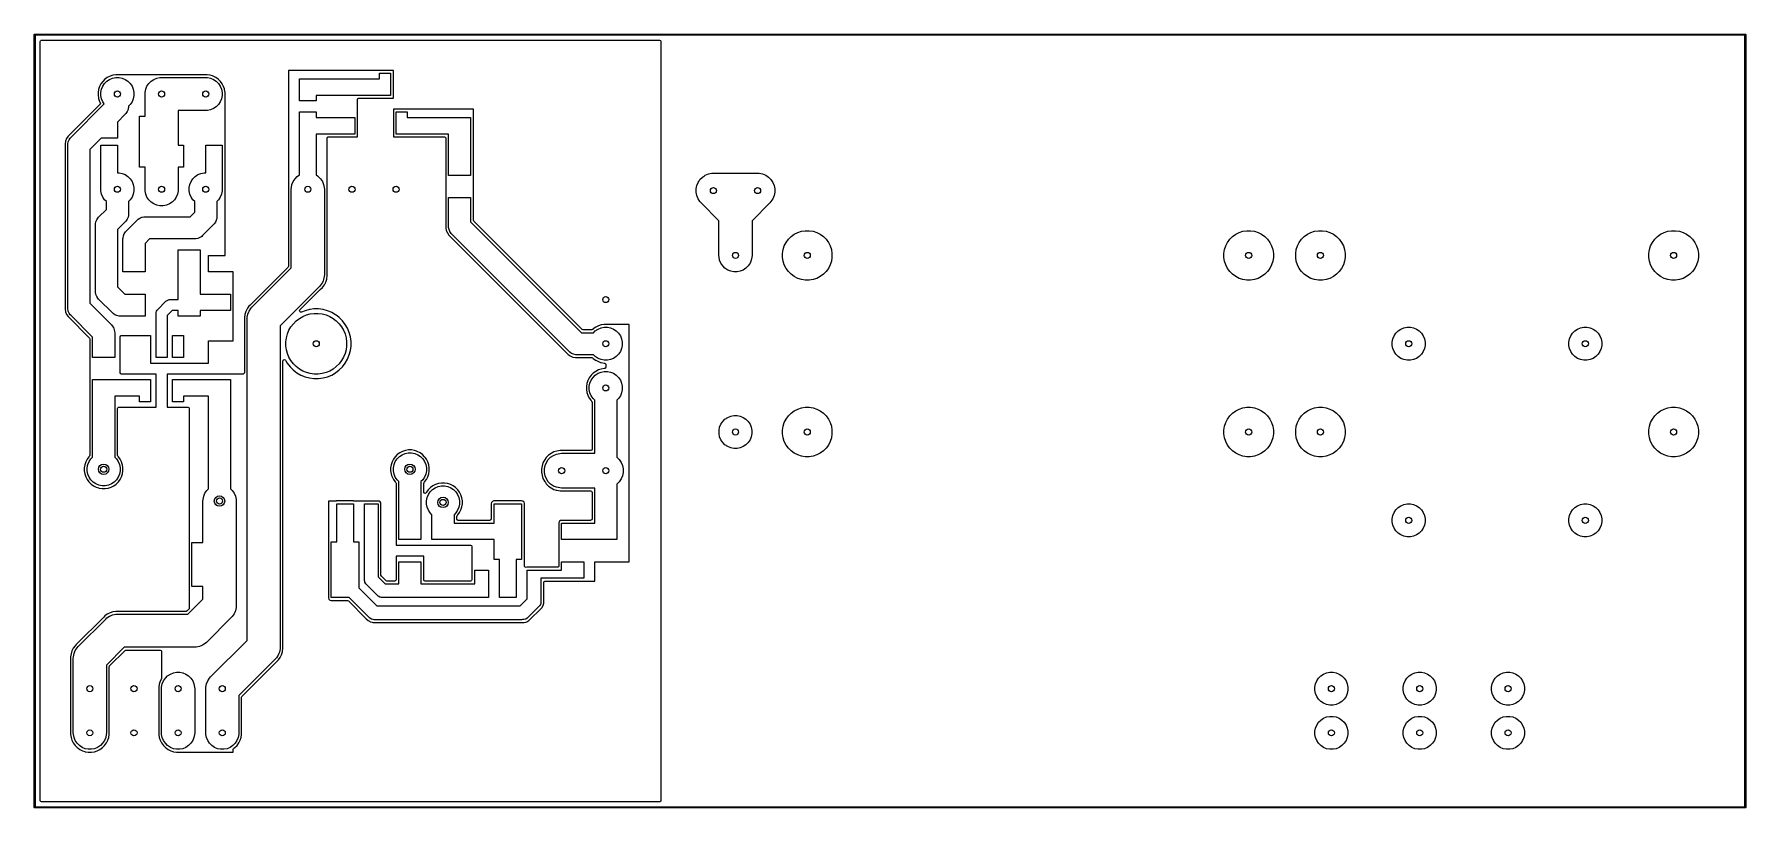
# Model space of a CAD drawing. Header units: millimetres. Extents: x 95.2 to 193.7, y -111.1 to -66.6.
import ezdxf

# ---------------------------------------------------------------- set-up
doc = ezdxf.new("R2010")
doc.units = ezdxf.units.MM
doc.layers.add('F.Cu', color=13, linetype='CONTINUOUS', true_color=0xc83434)

msp = doc.modelspace()

# ---------------------------------------------------------------- linework, layer by layer
at = {"layer": 'F.Cu', "linetype": 'CONTINUOUS'}
for p, q in [((95.225, -66.675), (95.226903, -66.665433)), ((95.225, -111.125), (95.225, -66.675)), ((95.226903, -66.665433), (95.240433, -66.651903)), ((95.240433, -66.651903), (95.25, -66.65)), ((95.25, -66.65), (193.675, -66.65)), ((95.275, -66.7), (95.275, -111.1)), ((193.65, -66.7), (95.275, -66.7)), ((193.65, -111.1), (193.65, -66.7)), ((193.675, -66.65), (193.684567, -66.651903)), ((193.684567, -66.651903), (193.698097, -66.665433)), ((193.698097, -66.665433), (193.7, -66.675)), ((193.7, -66.675), (193.7, -111.125)), ((95.5675, -67.070875), (95.585836, -67.020497)), ((95.5675, -72.946773), (95.5675, -67.070875)), ((95.585836, -67.020497), (95.632265, -66.993691)), ((95.632265, -66.993691), (95.645875, -66.9925)), ((95.645875, -66.9925), (131.207875, -66.9925)), ((131.207875, -66.9925), (131.258253, -67.010836)), ((131.258253, -67.010836), (131.285059, -67.057265)), ((131.285059, -67.057265), (131.28625, -67.070875)), ((131.28625, -67.070875), (131.28625, -110.729125)), ((115.067828, -68.73875), (109.855, -68.73875)), ((109.855, -68.73875), (109.855, -75.468171)), ((115.076716, -68.737874), (115.067828, -68.73875)), ((115.076741, -68.738128), (115.076716, -68.737874)), ((115.080566, -68.73775), (115.076741, -68.738128)), ((115.74693, -68.73775), (115.080566, -68.73775)), ((115.096251, -69.215), (115.096251, -68.897)), ((115.096251, -68.897), (115.731251, -68.897)), ((115.731251, -68.897), (115.731251, -70.167)), ((115.746936, -68.73775), (115.74693, -68.73775)), ((115.746941, -68.737751), (115.746936, -68.73775)), ((115.750768, -68.738128), (115.746941, -68.737751)), ((115.750792, -68.737874), (115.750768, -68.738128)), ((115.759683, -68.73875), (115.750792, -68.737874)), ((115.8875, -68.73875), (115.759683, -68.73875)), ((115.8875, -68.858516), (115.8875, -68.73875)), ((115.889006, -68.873804), (115.8875, -68.858516)), ((115.8905, -68.881316), (115.889006, -68.873804)), ((115.890501, -70.182685), (115.8905, -68.881316)), ((98.928125, -69.827787), (98.90075, -70.000623)), ((98.982202, -69.661359), (98.928125, -69.827787)), ((99.061645, -69.505443), (98.982202, -69.661359)), ((99.06165, -69.505435), (99.061645, -69.505443)), ((99.164499, -69.363874), (99.06165, -69.505435)), ((99.064587, -69.994765), (99.101014, -69.81163)), ((99.101014, -69.81163), (99.17247, -69.639121)), ((99.16451, -69.363861), (99.164499, -69.363874)), ((99.288235, -69.240136), (99.16451, -69.363861)), ((99.17247, -69.639121), (99.276208, -69.483866)), ((99.276208, -69.483866), (99.40824, -69.351834)), ((99.288248, -69.240125), (99.288235, -69.240136)), ((99.429809, -69.137276), (99.288248, -69.240125)), ((99.40824, -69.351834), (99.563495, -69.248096)), ((99.429817, -69.137271), (99.429809, -69.137276)), ((99.585733, -69.057828), (99.429817, -69.137271)), ((99.563495, -69.248096), (99.736004, -69.17664)), ((99.752161, -69.003751), (99.585733, -69.057828)), ((99.736004, -69.17664), (99.919139, -69.140213)), ((99.924997, -68.976376), (99.752161, -69.003751)), ((99.919139, -69.140213), (100.105861, -69.140213)), ((99.925003, -68.976376), (99.924997, -68.976376)), ((100.099997, -68.976376), (99.925003, -68.976376)), ((100.100001, -68.976376), (100.099997, -68.976376)), ((100.103068, -68.976618), (100.100001, -68.976376)), ((100.103086, -68.976384), (100.103068, -68.976618)), ((100.109316, -68.976875), (100.103086, -68.976384)), ((100.105861, -69.140213), (100.288996, -69.17664)), ((102.455684, -68.976875), (100.109316, -68.976875)), ((100.288996, -69.17664), (100.461505, -69.248096)), ((100.461505, -69.248096), (100.61676, -69.351834)), ((100.61676, -69.351834), (100.748792, -69.483866)), ((100.748792, -69.483866), (100.85253, -69.639121)), ((100.85253, -69.639121), (100.923986, -69.81163)), ((100.923986, -69.81163), (100.960413, -69.994765)), ((101.604587, -69.994765), (101.641014, -69.81163)), ((101.641014, -69.81163), (101.71247, -69.639121)), ((101.71247, -69.639121), (101.816208, -69.483866)), ((101.816208, -69.483866), (101.94824, -69.351834)), ((101.94824, -69.351834), (102.103495, -69.248096)), ((102.103495, -69.248096), (102.276004, -69.17664)), ((102.276004, -69.17664), (102.459139, -69.140213)), ((102.461913, -68.976384), (102.455684, -68.976875)), ((102.459139, -69.140213), (102.5525, -69.135626)), ((102.461932, -68.976618), (102.461913, -68.976384)), ((102.464998, -68.976376), (102.461932, -68.976618)), ((102.465003, -68.976376), (102.464998, -68.976376)), ((102.639997, -68.976376), (102.465003, -68.976376)), ((102.5525, -69.135626), (105.0925, -69.135626)), ((105.179997, -68.976376), (102.639997, -68.976376)), ((105.0925, -69.135626), (105.185861, -69.140213)), ((105.180002, -68.976376), (105.179997, -68.976376)), ((105.352838, -69.003751), (105.180002, -68.976376)), ((105.185861, -69.140213), (105.368996, -69.17664)), ((105.47528, -69.043536), (105.352838, -69.003751)), ((105.368996, -69.17664), (105.541505, -69.248096)), ((105.519264, -69.057827), (105.47528, -69.043536)), ((105.519265, -69.057827), (105.519264, -69.057827)), ((105.519266, -69.057828), (105.519265, -69.057827)), ((105.675182, -69.137271), (105.519266, -69.057828)), ((105.541505, -69.248096), (105.69676, -69.351834)), ((105.67519, -69.137276), (105.675182, -69.137271)), ((105.816751, -69.240125), (105.67519, -69.137276)), ((105.69676, -69.351834), (105.828792, -69.483866)), ((105.816764, -69.240136), (105.816751, -69.240125)), ((105.940489, -69.363861), (105.816764, -69.240136)), ((105.828792, -69.483866), (105.93253, -69.639121)), ((105.93253, -69.639121), (106.003986, -69.81163)), ((105.940494, -69.363867), (105.940489, -69.363861)), ((105.940496, -69.363869), (105.940494, -69.363867)), ((106.043354, -69.505442), (105.940496, -69.363869)), ((106.003986, -69.81163), (106.040413, -69.994765)), ((106.122799, -69.661362), (106.043354, -69.505442)), ((106.164642, -69.790143), (106.122799, -69.661362)), ((106.176874, -69.827787), (106.164642, -69.790143)), ((106.204249, -70.000623), (106.176874, -69.827787)), ((110.489999, -70.485), (110.489999, -69.215)), ((110.489999, -69.215), (111.442499, -69.215)), ((111.442499, -69.215), (115.096251, -69.215)), ((99.007645, -70.684114), (97.283695, -72.408066)), ((97.340987, -72.575987), (99.255531, -70.661442)), ((98.90075, -70.000623), (98.90075, -70.175628)), ((98.90075, -70.175628), (98.919465, -70.293787)), ((98.919465, -70.293787), (98.924686, -70.32675)), ((98.924686, -70.32675), (98.928126, -70.348465)), ((98.928126, -70.348465), (98.928126, -70.348468)), ((98.928126, -70.348468), (98.982197, -70.51488)), ((98.982197, -70.51488), (98.982201, -70.51489)), ((98.982201, -70.51489), (99.022058, -70.593114)), ((99.028591, -70.646326), (99.007645, -70.684114)), ((99.022058, -70.593114), (99.028591, -70.646326)), ((99.064587, -70.181487), (99.064587, -69.994765)), ((99.101014, -70.364622), (99.064587, -70.181487)), ((99.17247, -70.537131), (99.101014, -70.364622)), ((99.255531, -70.661442), (99.17247, -70.537131)), ((100.644443, -70.864741), (100.631828, -70.928156)), ((100.6475, -70.8025), (100.644443, -70.86472)), ((100.644443, -70.86472), (100.644443, -70.864741)), ((100.748792, -70.692386), (100.6475, -70.793678)), ((100.6475, -70.793678), (100.6475, -70.8025)), ((100.85253, -70.537131), (100.748792, -70.692386)), ((100.923986, -70.364622), (100.85253, -70.537131)), ((100.960413, -70.181487), (100.923986, -70.364622)), ((100.960413, -69.994765), (100.960413, -70.181487)), ((101.6, -70.088126), (101.604587, -69.994765)), ((101.6, -71.358125), (101.6, -70.088126)), ((105.69676, -70.824418), (105.541505, -70.928156)), ((105.828792, -70.692386), (105.69676, -70.824418)), ((105.93253, -70.537131), (105.828792, -70.692386)), ((106.003986, -70.364622), (105.93253, -70.537131)), ((106.040413, -70.181487), (106.003986, -70.364622)), ((106.040413, -69.994765), (106.040413, -70.181487)), ((106.20375, -70.184952), (106.204242, -70.178719)), ((106.20375, -73.000412), (106.20375, -70.184952)), ((106.204008, -70.178701), (106.20425, -70.175623)), ((106.204242, -70.178719), (106.204008, -70.178701)), ((106.20425, -70.000632), (106.204249, -70.000623)), ((106.20425, -70.175623), (106.20425, -70.000632)), ((111.442499, -70.485), (110.489999, -70.485)), ((112.395, -70.1675), (111.442499, -70.1675)), ((111.442499, -70.1675), (111.442499, -70.485)), ((112.395, -70.167501), (112.395, -70.1675)), ((113.665, -70.167501), (112.395, -70.167501)), ((115.2525, -70.1675), (113.665, -70.1675)), ((113.665, -70.1675), (113.665, -70.167501)), ((113.82375, -70.405125), (113.842086, -70.354747)), ((113.82375, -71.4129), (113.82375, -70.405125)), ((113.842086, -70.354747), (113.888515, -70.327941)), ((113.888515, -70.327941), (113.902125, -70.32675)), ((113.902125, -70.32675), (115.315096, -70.32675)), ((115.260129, -70.167), (115.2525, -70.1675)), ((115.731251, -70.167), (115.260129, -70.167)), ((115.315096, -70.32675), (115.316323, -70.326629)), ((115.316323, -70.326629), (115.324016, -70.32625)), ((115.324016, -70.32625), (115.8875, -70.32625)), ((115.8875, -70.205491), (115.889006, -70.1902)), ((115.8875, -70.32625), (115.8875, -70.205491)), ((115.889006, -70.1902), (115.890501, -70.182685)), ((100.461513, -71.251513), (100.012501, -71.700525)), ((100.012501, -71.700525), (100.012501, -72.628125)), ((100.503352, -71.205349), (100.461513, -71.251513)), ((100.503362, -71.20534), (100.503352, -71.205349)), ((100.57252, -71.101837), (100.503362, -71.20534)), ((100.620157, -70.986831), (100.57252, -71.101837)), ((100.631828, -70.928156), (100.620157, -70.986831)), ((101.282499, -72.628125), (101.282499, -71.358125)), ((101.282499, -71.358125), (101.6, -71.358125)), ((105.0925, -71.040626), (103.505, -71.040626)), ((103.505, -71.040626), (103.505, -73.025)), ((105.185861, -71.036039), (105.0925, -71.040626)), ((105.368996, -70.999612), (105.185861, -71.036039)), ((105.541505, -70.928156), (105.368996, -70.999612)), ((110.489999, -72.39), (110.489999, -71.12)), ((110.489999, -71.12), (111.442499, -71.12)), ((111.442499, -71.12), (111.442499, -71.4375)), ((111.442499, -71.4375), (112.395, -71.4375)), ((112.395, -71.4375), (112.395, -71.437499)), ((112.395, -71.437499), (113.665, -71.437499)), ((113.665, -71.437499), (113.665, -72.389999)), ((113.824128, -71.420584), (113.82375, -71.4129)), ((113.824249, -71.421812), (113.824128, -71.420584)), ((113.824249, -71.421815), (113.824249, -71.421812)), ((113.82425, -72.405684), (113.824249, -71.421815)), ((115.887122, -71.103574), (115.887, -71.104812)), ((115.887, -71.104812), (115.887, -72.406179)), ((115.8875, -71.09589), (115.887122, -71.103574)), ((120.49125, -70.96125), (115.8875, -70.96125)), ((115.8875, -70.96125), (115.8875, -71.09589)), ((116.04625, -72.3905), (116.04625, -71.1205)), ((116.04625, -71.1205), (116.68125, -71.1205)), ((116.68125, -71.1205), (116.68125, -71.4375)), ((116.68125, -71.4375), (119.0625, -71.4375)), ((119.0625, -71.4375), (119.0625, -71.437499)), ((119.0625, -71.437499), (120.3325, -71.437499)), ((120.3325, -71.437499), (120.3325, -72.0725)), ((120.49125, -71.4129), (120.49125, -70.96125)), ((120.491628, -71.420584), (120.49125, -71.4129)), ((120.491749, -71.421812), (120.491628, -71.420584)), ((120.491749, -71.987948), (120.491749, -71.421812)), ((97.026272, -72.793327), (96.99575, -72.946773)), ((97.086142, -72.648786), (97.026272, -72.793327)), ((97.086145, -72.648779), (97.086142, -72.648786)), ((97.173064, -72.518696), (97.086145, -72.648779)), ((97.158057, -72.962759), (97.182343, -72.840669)), ((97.173073, -72.518686), (97.173064, -72.518696)), ((97.283694, -72.408066), (97.173073, -72.518686)), ((97.182343, -72.840669), (97.22998, -72.725663)), ((97.22998, -72.725663), (97.299138, -72.62216)), ((97.283695, -72.408066), (97.283694, -72.408066)), ((97.299138, -72.62216), (97.299147, -72.62215)), ((97.299147, -72.62215), (97.340987, -72.575987)), ((99.084901, -72.628125), (98.425, -73.288026)), ((100.012501, -72.628125), (99.084901, -72.628125)), ((101.282499, -73.025), (101.282499, -72.628125)), ((110.489999, -74.743173), (110.489999, -72.39)), ((113.029999, -72.39), (111.442499, -72.39)), ((111.442499, -72.39), (111.442499, -74.743173)), ((112.0775, -72.627625), (112.095836, -72.577247)), ((112.0775, -75.468176), (112.0775, -72.627625)), ((112.095836, -72.577247), (112.142265, -72.550441)), ((112.142265, -72.550441), (112.155875, -72.54925)), ((112.155875, -72.54925), (113.098038, -72.54925)), ((113.030014, -72.389999), (113.029999, -72.39)), ((113.665, -72.389999), (113.030014, -72.389999)), ((113.098038, -72.54925), (113.098066, -72.549248)), ((113.098066, -72.549248), (113.680684, -72.549248)), ((113.680684, -72.549248), (113.681902, -72.549128)), ((113.681902, -72.549128), (113.689588, -72.54875)), ((113.689588, -72.54875), (113.82375, -72.54875)), ((113.82375, -72.414611), (113.824127, -72.406928)), ((113.82375, -72.54875), (113.82375, -72.414611)), ((113.824127, -72.406928), (113.824247, -72.405698)), ((113.824247, -72.405698), (113.82425, -72.405684)), ((115.887, -72.406179), (115.887123, -72.407418)), ((115.887123, -72.407418), (115.8875, -72.415101)), ((115.8875, -72.415101), (115.8875, -72.54875)), ((115.8875, -72.54875), (116.017818, -72.54875)), ((116.017818, -72.54875), (116.026708, -72.549625)), ((116.026708, -72.549625), (116.026733, -72.549372)), ((116.026733, -72.549372), (116.03055, -72.549747)), ((116.03055, -72.549747), (116.030565, -72.54975)), ((116.030565, -72.54975), (116.696934, -72.549749)), ((116.68125, -72.3905), (116.04625, -72.3905)), ((119.0625, -72.39), (116.68125, -72.39)), ((116.68125, -72.39), (116.68125, -72.3905)), ((116.696934, -72.549748), (116.698162, -72.549628)), ((116.696934, -72.549749), (116.696934, -72.549748)), ((116.698162, -72.549628), (116.705848, -72.54925)), ((116.705848, -72.54925), (118.824875, -72.54925)), ((118.824875, -72.54925), (118.875253, -72.567586)), ((118.875253, -72.567586), (118.902059, -72.614015)), ((118.902059, -72.614015), (118.90325, -72.627625)), ((118.90325, -72.627625), (118.90325, -74.78693)), ((119.0625, -73.818751), (119.0625, -72.39)), ((120.3325, -72.0725), (120.3325, -73.818751)), ((120.49175, -71.987962), (120.491749, -71.987948)), ((120.49175, -74.223598), (120.49175, -71.987962)), ((95.5675, -102.464997), (95.5675, -72.946773)), ((96.99575, -72.946773), (96.99575, -82.469476)), ((97.155, -73.025), (97.158057, -72.962779)), ((97.155, -82.39125), (97.155, -73.025)), ((97.158057, -72.962779), (97.158057, -72.962759)), ((98.425, -73.288026), (98.425, -82.128224)), ((99.060001, -74.295), (99.060001, -73.025)), ((99.060001, -73.025), (100.012501, -73.025)), ((100.012501, -73.025), (100.012501, -73.66)), ((100.012501, -73.66), (100.012501, -74.617087)), ((101.282499, -74.295), (101.282499, -73.025)), ((103.505, -73.025), (103.822501, -73.025)), ((103.822501, -73.025), (103.822501, -74.295)), ((105.092499, -74.295), (105.092499, -73.025)), ((105.092499, -73.025), (106.044999, -73.025)), ((106.044999, -73.025), (106.044999, -73.66)), ((106.044999, -73.66), (106.044999, -75.564999)), ((106.204128, -73.008098), (106.20375, -73.000412)), ((106.204248, -73.009315), (106.204128, -73.008098)), ((106.204248, -73.591084), (106.204248, -73.009315)), ((106.204249, -73.591098), (106.204248, -73.591084)), ((106.204249, -75.474707), (106.204249, -73.591098)), ((119.0625, -74.771251), (119.0625, -73.818751)), ((120.3325, -73.818751), (120.3325, -74.771251)), ((99.060001, -75.564999), (99.060001, -74.295)), ((100.012501, -74.617087), (100.105861, -74.617087)), ((100.105861, -74.617087), (100.288996, -74.653514)), ((100.288996, -74.653514), (100.461505, -74.72497)), ((100.461505, -74.72497), (100.61676, -74.828708)), ((100.61676, -74.828708), (100.748792, -74.96074)), ((101.6, -74.295), (101.282499, -74.295)), ((101.6, -75.565), (101.6, -74.295)), ((103.822501, -74.295), (103.505, -74.295)), ((103.505, -74.295), (103.505, -75.565)), ((104.356208, -74.96074), (104.48824, -74.828708)), ((104.48824, -74.828708), (104.643495, -74.72497)), ((104.643495, -74.72497), (104.816004, -74.653514)), ((104.816004, -74.653514), (104.999139, -74.617087)), ((104.999139, -74.617087), (105.092499, -74.617087)), ((105.092499, -74.617087), (105.092499, -74.295)), ((110.229957, -74.960739), (110.361989, -74.828707)), ((110.361989, -74.828707), (110.489999, -74.743173)), ((111.442499, -74.743173), (111.521338, -74.795852)), ((111.521338, -74.795852), (111.57051, -74.828708)), ((111.57051, -74.828708), (111.702542, -74.96074)), ((118.90325, -74.78693), (118.903373, -74.788169)), ((118.903373, -74.788169), (118.90375, -74.795852)), ((118.90375, -74.795852), (118.90375, -76.016639)), ((120.3325, -74.771251), (119.0625, -74.771251)), ((120.49125, -74.795863), (120.491627, -74.78818)), ((120.49125, -76.01665), (120.49125, -74.795863)), ((120.491627, -74.78818), (120.491747, -74.78695)), ((120.491747, -74.78695), (120.49175, -74.786936)), ((120.491749, -74.223606), (120.49175, -74.223598)), ((120.49175, -74.786936), (120.491749, -74.223606)), ((133.668106, -74.871364), (133.792618, -74.788169)), ((133.792618, -74.788169), (133.831103, -74.762454)), ((133.831103, -74.762454), (134.012215, -74.687435)), ((134.012215, -74.687435), (134.204483, -74.64919)), ((134.204483, -74.64919), (134.3025, -74.644375)), ((134.3025, -74.644375), (136.8425, -74.644375)), ((136.8425, -74.644375), (136.940517, -74.64919)), ((136.940517, -74.64919), (137.132785, -74.687435)), ((137.132785, -74.687435), (137.313897, -74.762454)), ((137.313897, -74.762454), (137.476893, -74.871365)), ((99.064075, -75.627162), (99.060001, -75.564999)), ((99.064587, -75.629072), (99.064075, -75.627162)), ((99.064587, -75.658361), (99.064587, -75.629072)), ((99.101014, -75.841496), (99.064587, -75.658361)), ((100.748792, -74.96074), (100.85253, -75.115995)), ((100.85253, -75.115995), (100.923986, -75.288504)), ((100.923986, -75.288504), (100.960413, -75.471639)), ((100.960413, -75.658361), (100.923986, -75.841496)), ((100.960413, -75.471639), (100.960413, -75.658361)), ((101.604587, -75.658361), (101.6, -75.565)), ((101.641014, -75.841496), (101.604587, -75.658361)), ((103.500413, -75.658361), (103.463986, -75.841496)), ((103.505, -75.565), (103.500413, -75.658361)), ((104.144587, -75.471639), (104.181014, -75.288504)), ((104.144587, -75.658361), (104.144587, -75.471639)), ((104.181014, -75.841496), (104.144587, -75.658361)), ((104.181014, -75.288504), (104.25247, -75.115995)), ((104.25247, -75.115995), (104.356208, -74.96074)), ((106.040413, -75.658361), (106.003986, -75.841496)), ((106.040925, -75.627162), (106.040413, -75.629072)), ((106.040413, -75.629072), (106.040413, -75.658361)), ((106.044999, -75.564999), (106.040925, -75.627162)), ((106.20375, -75.661826), (106.204242, -75.655593)), ((106.20375, -79.375), (106.20375, -75.661826)), ((106.204008, -75.655575), (106.20425, -75.652497)), ((106.204242, -75.655593), (106.204008, -75.655575)), ((106.20425, -75.474722), (106.204249, -75.474707)), ((106.20425, -75.652497), (106.20425, -75.474722)), ((109.85474, -75.474433), (109.854499, -75.477495)), ((109.854499, -75.477495), (109.854499, -79.993284)), ((109.855, -75.468171), (109.85451, -75.474414)), ((109.85451, -75.474414), (109.85474, -75.474433)), ((110.013749, -75.564999), (110.018336, -75.471638)), ((110.013749, -80.091713), (110.013749, -75.564999)), ((110.018336, -75.471638), (110.054763, -75.288503)), ((110.054763, -75.288503), (110.126219, -75.115994)), ((110.126219, -75.115994), (110.229957, -74.960739)), ((111.702542, -74.96074), (111.80628, -75.115995)), ((111.80628, -75.115995), (111.877736, -75.288504)), ((111.877736, -75.288504), (111.914163, -75.471639)), ((111.914163, -75.471639), (111.914163, -75.471658)), ((111.914163, -75.471658), (111.918749, -75.564999)), ((111.918749, -75.564999), (111.918749, -80.486251)), ((112.077987, -75.474411), (112.0775, -75.468176)), ((112.077758, -75.47443), (112.077987, -75.474411)), ((112.078, -75.477506), (112.077758, -75.47443)), ((112.077999, -75.655747), (112.078, -75.655722)), ((112.077999, -80.395958), (112.077999, -75.655747)), ((112.078, -75.655722), (112.078, -75.477506)), ((133.307315, -75.546358), (133.34556, -75.35409)), ((133.307315, -75.742392), (133.307315, -75.546358)), ((133.34556, -75.93466), (133.307315, -75.742392)), ((133.34556, -75.35409), (133.420579, -75.172978)), ((133.420579, -75.172978), (133.458655, -75.115994)), ((133.458655, -75.115994), (133.529489, -75.009981)), ((133.529489, -75.009981), (133.668106, -74.871364)), ((137.476893, -74.871365), (137.61551, -75.009982)), ((137.61551, -75.009982), (137.724421, -75.172978)), ((137.724421, -75.172978), (137.79944, -75.35409)), ((137.79944, -75.35409), (137.837685, -75.546358)), ((137.837685, -75.742392), (137.79944, -75.93466)), ((137.837685, -75.546358), (137.837685, -75.742392)), ((98.928487, -77.179737), (99.3775, -76.730724)), ((99.17247, -76.014005), (99.101014, -75.841496)), ((99.276208, -76.16926), (99.17247, -76.014005)), ((99.3775, -76.270552), (99.276208, -76.16926)), ((99.3775, -76.730724), (99.3775, -76.270552)), ((100.748792, -76.16926), (100.6475, -76.270552)), ((100.6475, -76.270552), (100.6475, -76.99375)), ((100.85253, -76.014005), (100.748792, -76.16926)), ((100.923986, -75.841496), (100.85253, -76.014005)), ((101.71247, -76.014005), (101.641014, -75.841496)), ((101.816208, -76.16926), (101.71247, -76.014005)), ((101.94824, -76.301292), (101.816208, -76.16926)), ((102.103495, -76.40503), (101.94824, -76.301292)), ((102.276004, -76.476486), (102.103495, -76.40503)), ((102.459139, -76.512913), (102.276004, -76.476486)), ((102.645861, -76.512913), (102.459139, -76.512913)), ((102.828996, -76.476486), (102.645861, -76.512913)), ((103.001505, -76.40503), (102.828996, -76.476486)), ((103.15676, -76.301292), (103.001505, -76.40503)), ((103.288792, -76.16926), (103.15676, -76.301292)), ((103.39253, -76.014005), (103.288792, -76.16926)), ((103.463986, -75.841496), (103.39253, -76.014005)), ((104.25247, -76.014005), (104.181014, -75.841496)), ((104.356208, -76.16926), (104.25247, -76.014005)), ((104.4575, -76.270552), (104.356208, -76.16926)), ((104.4575, -76.889474), (104.4575, -76.270552)), ((105.828792, -76.16926), (105.7275, -76.270552)), ((105.7275, -76.270552), (105.7275, -77.1525)), ((105.93253, -76.014005), (105.828792, -76.16926)), ((106.003986, -75.841496), (105.93253, -76.014005)), ((118.903372, -76.024323), (118.90325, -76.025561)), ((118.90325, -76.025561), (118.90325, -77.786352)), ((118.90375, -76.016639), (118.903372, -76.024323)), ((119.0625, -76.993749), (119.0625, -76.041249)), ((119.0625, -76.041249), (120.3325, -76.041249)), ((120.3325, -76.041249), (120.3325, -76.676251)), ((120.3325, -76.676251), (120.3325, -77.4451)), ((120.491628, -76.024334), (120.49125, -76.01665)), ((120.491749, -76.025562), (120.491628, -76.024334)), ((120.491749, -76.591699), (120.491749, -76.025562)), ((120.49175, -76.591713), (120.491749, -76.591699)), ((120.49175, -77.346673), (120.49175, -76.591713)), ((133.420579, -76.115772), (133.34556, -75.93466)), ((133.420886, -76.116231), (133.420579, -76.115772)), ((133.529489, -76.278769), (133.420886, -76.116231)), ((133.595393, -76.351482), (133.529489, -76.278769)), ((134.62, -77.376089), (133.595393, -76.351482)), ((137.549607, -76.351482), (136.525, -77.376089)), ((137.61551, -76.278769), (137.549607, -76.351482)), ((137.724114, -76.116231), (137.61551, -76.278769)), ((137.724421, -76.115772), (137.724114, -76.116231)), ((137.79944, -75.93466), (137.724421, -76.115772)), ((98.7425, -77.62875), (98.745557, -77.566529)), ((98.7425, -81.43875), (98.7425, -77.62875)), ((98.745557, -77.566509), (98.769843, -77.444419)), ((98.745557, -77.566529), (98.745557, -77.566509)), ((98.769843, -77.444419), (98.81748, -77.329413)), ((98.81748, -77.329413), (98.886638, -77.22591)), ((98.886638, -77.22591), (98.886647, -77.2259)), ((98.886647, -77.2259), (98.928487, -77.179737)), ((100.461513, -77.442763), (100.0125, -77.891776)), ((100.503352, -77.396599), (100.461513, -77.442763)), ((100.503362, -77.39659), (100.503352, -77.396599)), ((100.57252, -77.293087), (100.503362, -77.39659)), ((100.515987, -77.973487), (101.150987, -77.338487)), ((100.620157, -77.178081), (100.57252, -77.293087)), ((100.640426, -77.076183), (100.620157, -77.178081)), ((100.644443, -77.055991), (100.640426, -77.076183)), ((100.6475, -76.99375), (100.644443, -77.05597)), ((100.644443, -77.05597), (100.644443, -77.055991)), ((101.150987, -77.338487), (101.19715, -77.296647)), ((101.19715, -77.296647), (101.19716, -77.296638)), ((101.19716, -77.296638), (101.300663, -77.22748)), ((101.300663, -77.22748), (101.415669, -77.179843)), ((101.415669, -77.179843), (101.435925, -77.175813)), ((101.435925, -77.175813), (101.537759, -77.155557)), ((101.537759, -77.155557), (101.537779, -77.155557)), ((101.537779, -77.155557), (101.6, -77.1525)), ((101.6, -77.1525), (104.194474, -77.1525)), ((104.194474, -77.1525), (104.4575, -76.889474)), ((105.541513, -77.601513), (104.906513, -78.236513)), ((105.583352, -77.555349), (105.541513, -77.601513)), ((105.583362, -77.55534), (105.583352, -77.555349)), ((105.65252, -77.451837), (105.583362, -77.55534)), ((105.700157, -77.336831), (105.65252, -77.451837)), ((105.704186, -77.316574), (105.700157, -77.336831)), ((105.724443, -77.214741), (105.704186, -77.316574)), ((105.7275, -77.1525), (105.724443, -77.21472)), ((105.724443, -77.21472), (105.724443, -77.214741)), ((118.90325, -77.786352), (118.933772, -77.939798)), ((119.0625, -77.708126), (119.0625, -76.993749)), ((119.065557, -77.770346), (119.0625, -77.708126)), ((119.065557, -77.770367), (119.065557, -77.770346)), ((119.089843, -77.892457), (119.065557, -77.770367)), ((120.3325, -77.4451), (126.7074, -83.82)), ((120.492048, -77.353504), (120.49175, -77.346673)), ((120.514706, -77.402092), (120.492048, -77.353504)), ((126.750408, -83.637794), (120.514706, -77.402092)), ((134.62, -79.375001), (134.62, -77.376089)), ((136.525, -77.376089), (136.525, -79.375001)), ((100.0125, -77.891776), (100.0125, -81.175724)), ((100.33, -78.4225), (100.333057, -78.360279)), ((100.33, -79.0575), (100.33, -78.4225)), ((100.333057, -78.360259), (100.357343, -78.238169)), ((100.333057, -78.360279), (100.333057, -78.360259)), ((100.357343, -78.238169), (100.40498, -78.123163)), ((100.40498, -78.123163), (100.435315, -78.077763)), ((100.435315, -78.077763), (100.474138, -78.01966)), ((100.474138, -78.01966), (100.474147, -78.01965)), ((100.474147, -78.01965), (100.515987, -77.973487)), ((101.863026, -78.4225), (101.6, -78.685526)), ((101.6, -78.685526), (101.6, -79.0575)), ((104.4575, -78.4225), (101.863026, -78.4225)), ((104.519721, -78.419443), (104.4575, -78.4225)), ((104.519741, -78.419443), (104.519721, -78.419443)), ((104.641831, -78.395157), (104.519741, -78.419443)), ((104.756837, -78.34752), (104.641831, -78.395157)), ((104.804335, -78.315783), (104.756837, -78.34752)), ((104.86034, -78.278362), (104.804335, -78.315783)), ((104.860349, -78.278352), (104.86034, -78.278362)), ((104.906513, -78.236513), (104.860349, -78.278352)), ((118.933772, -77.939798), (118.993642, -78.084339)), ((118.993642, -78.084339), (118.993645, -78.084346)), ((118.993645, -78.084346), (119.080564, -78.214429)), ((119.080564, -78.214429), (119.080573, -78.214439)), ((119.080573, -78.214439), (125.938064, -85.071931)), ((119.13748, -78.007463), (119.089843, -77.892457)), ((119.206638, -78.110966), (119.13748, -78.007463)), ((119.206647, -78.110975), (119.206638, -78.110966)), ((119.248487, -78.157139), (119.206647, -78.110975)), ((125.995361, -84.904013), (119.248487, -78.157139)), ((138.380007, -78.828242), (138.48179, -78.628481)), ((138.48179, -78.628481), (138.61357, -78.447102)), ((138.61357, -78.447102), (138.772101, -78.288571)), ((138.772101, -78.288571), (138.95348, -78.156791)), ((138.95348, -78.156791), (139.153241, -78.055008)), ((139.153241, -78.055008), (139.366465, -77.985727)), ((139.366465, -77.985727), (139.587902, -77.950655)), ((139.587902, -77.950655), (139.812098, -77.950655)), ((139.812098, -77.950655), (140.033535, -77.985727)), ((140.033535, -77.985727), (140.246759, -78.055008)), ((140.246759, -78.055008), (140.44652, -78.156791)), ((140.44652, -78.156791), (140.627899, -78.288571)), ((140.627899, -78.288571), (140.78643, -78.447102)), ((140.78643, -78.447102), (140.91821, -78.628481)), ((140.91821, -78.628481), (141.019993, -78.828242)), ((163.780007, -78.828242), (163.88179, -78.628481)), ((163.88179, -78.628481), (164.01357, -78.447102)), ((164.01357, -78.447102), (164.172101, -78.288571)), ((164.172101, -78.288571), (164.35348, -78.156791)), ((164.35348, -78.156791), (164.553241, -78.055008)), ((164.553241, -78.055008), (164.766465, -77.985727)), ((164.766465, -77.985727), (164.987902, -77.950655)), ((164.987902, -77.950655), (165.212098, -77.950655)), ((165.212098, -77.950655), (165.433535, -77.985727)), ((165.433535, -77.985727), (165.646759, -78.055008)), ((165.646759, -78.055008), (165.84652, -78.156791)), ((165.84652, -78.156791), (166.027899, -78.288571)), ((166.027899, -78.288571), (166.18643, -78.447102)), ((166.18643, -78.447102), (166.31821, -78.628481)), ((166.31821, -78.628481), (166.419993, -78.828242)), ((167.907507, -78.828241), (168.00929, -78.62848)), ((168.00929, -78.62848), (168.14107, -78.447101)), ((168.14107, -78.447101), (168.299601, -78.28857)), ((168.299601, -78.28857), (168.48098, -78.15679)), ((168.48098, -78.15679), (168.680741, -78.055007)), ((168.680741, -78.055007), (168.893965, -77.985726)), ((168.893965, -77.985726), (169.115402, -77.950654)), ((169.115402, -77.950654), (169.339598, -77.950654)), ((169.339598, -77.950654), (169.561035, -77.985726)), ((169.561035, -77.985726), (169.774259, -78.055007)), ((169.774259, -78.055007), (169.97402, -78.15679)), ((169.97402, -78.15679), (170.155399, -78.28857)), ((170.155399, -78.28857), (170.31393, -78.447101)), ((170.31393, -78.447101), (170.44571, -78.62848)), ((170.44571, -78.62848), (170.547493, -78.828241)), ((188.227507, -78.828241), (188.32929, -78.62848)), ((188.32929, -78.62848), (188.46107, -78.447101)), ((188.46107, -78.447101), (188.619601, -78.28857)), ((188.619601, -78.28857), (188.80098, -78.15679)), ((188.80098, -78.15679), (189.000741, -78.055007)), ((189.000741, -78.055007), (189.213965, -77.985726)), ((189.213965, -77.985726), (189.435402, -77.950654)), ((189.435402, -77.950654), (189.659598, -77.950654)), ((189.659598, -77.950654), (189.881035, -77.985726)), ((189.881035, -77.985726), (190.094259, -78.055007)), ((190.094259, -78.055007), (190.29402, -78.15679)), ((190.29402, -78.15679), (190.475399, -78.28857)), ((190.475399, -78.28857), (190.63393, -78.447101)), ((190.63393, -78.447101), (190.76571, -78.62848)), ((190.76571, -78.62848), (190.867493, -78.828241)), ((100.33, -80.3275), (100.33, -79.0575)), ((101.6, -79.0575), (101.6, -80.3275)), ((103.505, -80.3275), (103.505, -79.0575)), ((103.505, -79.0575), (104.775, -79.0575)), ((104.775, -79.0575), (104.775, -79.6925)), ((104.775, -79.6925), (104.775, -81.597499)), ((105.25125, -80.327501), (105.25125, -79.375001)), ((105.25125, -79.375001), (105.329614, -79.375001)), ((105.329614, -79.375001), (105.329625, -79.375)), ((105.329625, -79.375), (106.20375, -79.375)), ((134.624587, -79.468362), (134.62, -79.375001)), ((134.661014, -79.651497), (134.624587, -79.468362)), ((134.73247, -79.824006), (134.661014, -79.651497)), ((136.483986, -79.651497), (136.41253, -79.824006)), ((136.520413, -79.468362), (136.483986, -79.651497)), ((136.525, -79.375001), (136.520413, -79.468362)), ((138.275654, -79.262903), (138.310726, -79.041466)), ((138.275654, -79.487099), (138.275654, -79.262903)), ((138.310726, -79.708536), (138.275654, -79.487099)), ((138.310726, -79.041466), (138.380007, -78.828242)), ((138.380007, -79.92176), (138.310726, -79.708536)), ((141.019993, -78.828242), (141.089274, -79.041466)), ((141.089274, -79.708536), (141.019993, -79.92176)), ((141.089274, -79.041466), (141.124346, -79.262903)), ((141.124346, -79.487099), (141.089274, -79.708536)), ((141.124346, -79.262903), (141.124346, -79.487099)), ((163.675654, -79.262903), (163.710726, -79.041466)), ((163.675654, -79.487099), (163.675654, -79.262903)), ((163.710726, -79.708536), (163.675654, -79.487099)), ((163.710726, -79.041466), (163.780007, -78.828242)), ((163.780007, -79.92176), (163.710726, -79.708536)), ((166.419993, -78.828242), (166.489274, -79.041466)), ((166.489274, -79.708536), (166.419993, -79.92176)), ((166.489274, -79.041466), (166.524346, -79.262903)), ((166.524346, -79.487099), (166.489274, -79.708536)), ((166.524346, -79.262903), (166.524346, -79.487099)), ((167.803154, -79.262902), (167.838226, -79.041465)), ((167.803154, -79.487098), (167.803154, -79.262902)), ((167.838226, -79.708535), (167.803154, -79.487098)), ((167.838226, -79.041465), (167.907507, -78.828241)), ((167.907507, -79.921759), (167.838226, -79.708535)), ((170.547493, -78.828241), (170.616774, -79.041465)), ((170.616774, -79.708535), (170.547493, -79.921759)), ((170.616774, -79.041465), (170.651846, -79.262902)), ((170.651846, -79.487098), (170.616774, -79.708535)), ((170.651846, -79.262902), (170.651846, -79.487098)), ((188.123154, -79.262902), (188.158226, -79.041465)), ((188.123154, -79.487098), (188.123154, -79.262902)), ((188.158226, -79.708535), (188.123154, -79.487098)), ((188.158226, -79.041465), (188.227507, -78.828241)), ((188.227507, -79.921759), (188.158226, -79.708535)), ((190.867493, -78.828241), (190.936774, -79.041465)), ((190.936774, -79.708535), (190.867493, -79.921759)), ((190.936774, -79.041465), (190.971846, -79.262902)), ((190.971846, -79.487098), (190.936774, -79.708535)), ((190.971846, -79.262902), (190.971846, -79.487098)), ((101.6, -80.3275), (100.33, -80.3275)), ((103.505, -81.5975), (103.505, -80.3275)), ((106.52125, -80.327501), (105.25125, -80.327501)), ((106.68, -80.3275), (106.52125, -80.3275)), ((106.52125, -80.3275), (106.52125, -80.327501)), ((106.68, -81.5729), (106.68, -80.3275)), ((109.831543, -80.048703), (107.702006, -82.178239)), ((107.752731, -82.352731), (110.013749, -80.091713)), ((109.836163, -80.043662), (109.831543, -80.048703)), ((109.854499, -79.993284), (109.836163, -80.043662)), ((111.914162, -80.579612), (111.877735, -80.762747)), ((111.918749, -80.486251), (111.914162, -80.579612)), ((111.996548, -80.913015), (112.050624, -80.746586)), ((112.050624, -80.746586), (112.061959, -80.675023)), ((112.061959, -80.675023), (112.078, -80.573748)), ((112.078, -80.395973), (112.077999, -80.395958)), ((112.078, -80.398754), (112.078, -80.395973)), ((112.078, -80.573748), (112.078, -80.398754)), ((134.836208, -79.979261), (134.73247, -79.824006)), ((134.96824, -80.111293), (134.836208, -79.979261)), ((135.123495, -80.215031), (134.96824, -80.111293)), ((135.296004, -80.286487), (135.123495, -80.215031)), ((135.479139, -80.322914), (135.296004, -80.286487)), ((135.665861, -80.322914), (135.479139, -80.322914)), ((135.848996, -80.286487), (135.665861, -80.322914)), ((136.021505, -80.215031), (135.848996, -80.286487)), ((136.17676, -80.111293), (136.021505, -80.215031)), ((136.308792, -79.979261), (136.17676, -80.111293)), ((136.41253, -79.824006), (136.308792, -79.979261)), ((138.48179, -80.121521), (138.380007, -79.92176)), ((138.61357, -80.3029), (138.48179, -80.121521)), ((138.772101, -80.461431), (138.61357, -80.3029)), ((138.95348, -80.593211), (138.772101, -80.461431)), ((139.153241, -80.694994), (138.95348, -80.593211)), ((139.366465, -80.764275), (139.153241, -80.694994)), ((140.246759, -80.694994), (140.033535, -80.764275)), ((140.44652, -80.593211), (140.246759, -80.694994)), ((140.627899, -80.461431), (140.44652, -80.593211)), ((140.78643, -80.3029), (140.627899, -80.461431)), ((140.91821, -80.121521), (140.78643, -80.3029)), ((141.019993, -79.92176), (140.91821, -80.121521)), ((163.88179, -80.121521), (163.780007, -79.92176)), ((164.01357, -80.3029), (163.88179, -80.121521)), ((164.172101, -80.461431), (164.01357, -80.3029)), ((164.35348, -80.593211), (164.172101, -80.461431)), ((164.553241, -80.694994), (164.35348, -80.593211)), ((164.766465, -80.764275), (164.553241, -80.694994)), ((165.646759, -80.694994), (165.433535, -80.764275)), ((165.84652, -80.593211), (165.646759, -80.694994)), ((166.027899, -80.461431), (165.84652, -80.593211)), ((166.18643, -80.3029), (166.027899, -80.461431)), ((166.31821, -80.121521), (166.18643, -80.3029)), ((166.419993, -79.92176), (166.31821, -80.121521)), ((168.00929, -80.12152), (167.907507, -79.921759)), ((168.14107, -80.302899), (168.00929, -80.12152)), ((168.299601, -80.46143), (168.14107, -80.302899)), ((168.48098, -80.59321), (168.299601, -80.46143)), ((168.680741, -80.694993), (168.48098, -80.59321)), ((168.893965, -80.764274), (168.680741, -80.694993)), ((169.774259, -80.694993), (169.561035, -80.764274)), ((169.97402, -80.59321), (169.774259, -80.694993)), ((170.155399, -80.46143), (169.97402, -80.59321)), ((170.31393, -80.302899), (170.155399, -80.46143)), ((170.44571, -80.12152), (170.31393, -80.302899)), ((170.547493, -79.921759), (170.44571, -80.12152)), ((188.32929, -80.12152), (188.227507, -79.921759)), ((188.46107, -80.302899), (188.32929, -80.12152)), ((188.619601, -80.46143), (188.46107, -80.302899)), ((188.80098, -80.59321), (188.619601, -80.46143)), ((189.000741, -80.694993), (188.80098, -80.59321)), ((189.213965, -80.764274), (189.000741, -80.694993)), ((190.094259, -80.694993), (189.881035, -80.764274)), ((190.29402, -80.59321), (190.094259, -80.694993)), ((190.475399, -80.46143), (190.29402, -80.59321)), ((190.63393, -80.302899), (190.475399, -80.46143)), ((190.76571, -80.12152), (190.63393, -80.302899)), ((190.867493, -79.921759), (190.76571, -80.12152)), ((98.745557, -81.50097), (98.7425, -81.43875)), ((98.745557, -81.500991), (98.745557, -81.50097)), ((98.765363, -81.600558), (98.745557, -81.500991)), ((98.769843, -81.623081), (98.765363, -81.600558)), ((98.81748, -81.738087), (98.769843, -81.623081)), ((100.0125, -81.175724), (100.434276, -81.5975)), ((100.434276, -81.5975), (100.965, -81.5975)), ((100.965, -81.5975), (101.6, -81.5975)), ((101.6, -81.5975), (101.6, -82.8675)), ((103.505, -81.915), (103.505, -81.5975)), ((104.775, -81.597499), (105.88625, -81.597499)), ((105.88625, -81.597499), (106.52125, -81.597499)), ((106.52125, -81.597499), (106.52125, -82.549999)), ((106.680378, -81.580584), (106.68, -81.5729)), ((106.680499, -81.581812), (106.680378, -81.580584)), ((106.680499, -81.581815), (106.680499, -81.581812)), ((106.6805, -82.565684), (106.680499, -81.581815)), ((111.639768, -81.15977), (109.37875, -83.420788)), ((110.514668, -82.510083), (111.686036, -81.338714)), ((111.702541, -81.090511), (111.639768, -81.15977)), ((111.686036, -81.338714), (111.686049, -81.338704)), ((111.686049, -81.338704), (111.814238, -81.210515)), ((111.806279, -80.935257), (111.702541, -81.090511)), ((111.849425, -80.831093), (111.806279, -80.935257)), ((111.814238, -81.210515), (111.814245, -81.210508)), ((111.814245, -81.210508), (111.917103, -81.068935)), ((111.877735, -80.762747), (111.849425, -80.831093)), ((111.917103, -81.068935), (111.996548, -80.913015)), ((139.587902, -80.799347), (139.366465, -80.764275)), ((139.812098, -80.799347), (139.587902, -80.799347)), ((140.033535, -80.764275), (139.812098, -80.799347)), ((164.987902, -80.799347), (164.766465, -80.764275)), ((165.212098, -80.799347), (164.987902, -80.799347)), ((165.433535, -80.764275), (165.212098, -80.799347)), ((169.115402, -80.799346), (168.893965, -80.764274)), ((169.339598, -80.799346), (169.115402, -80.799346)), ((169.561035, -80.764274), (169.339598, -80.799346)), ((189.435402, -80.799346), (189.213965, -80.764274)), ((189.659598, -80.799346), (189.435402, -80.799346)), ((189.881035, -80.764274), (189.659598, -80.799346)), ((96.99575, -82.469476), (97.026272, -82.622922)), ((97.026272, -82.622922), (97.086142, -82.767463)), ((97.158057, -82.45347), (97.155, -82.39125)), ((97.158057, -82.453491), (97.158057, -82.45347)), ((97.177813, -82.552806), (97.158057, -82.453491)), ((97.182343, -82.575581), (97.177813, -82.552806)), ((97.22998, -82.690587), (97.182343, -82.575581)), ((97.299138, -82.79409), (97.22998, -82.690587)), ((98.425, -82.128224), (99.667763, -83.370987)), ((98.886638, -81.84159), (98.81748, -81.738087)), ((98.886647, -81.841599), (98.886638, -81.84159)), ((98.928487, -81.887763), (98.886647, -81.841599)), ((99.722237, -82.681513), (98.928487, -81.887763)), ((99.768389, -82.723341), (99.722237, -82.681513)), ((102.235, -82.70875), (102.237716, -82.667308)), ((102.235, -83.978749), (102.235, -82.70875)), ((102.237716, -82.667308), (102.259168, -82.587248)), ((102.259168, -82.587248), (102.30061, -82.515468)), ((102.30061, -82.515468), (102.327994, -82.484244)), ((102.327994, -82.484244), (102.804243, -82.007994)), ((102.804243, -82.007994), (102.835468, -81.98061)), ((102.835468, -81.98061), (102.907248, -81.939168)), ((103.160263, -82.55), (102.87, -82.840262)), ((102.907248, -81.939168), (102.987308, -81.917716)), ((102.987308, -81.917716), (103.02875, -81.915)), ((103.02875, -81.915), (103.505, -81.915)), ((103.505, -82.55), (103.160263, -82.55)), ((103.505, -82.8675), (103.505, -82.55)), ((105.25125, -82.549999), (104.775, -82.549999)), ((104.775, -82.549999), (104.775, -82.8675)), ((106.52125, -82.549999), (105.25125, -82.549999)), ((106.68, -82.574611), (106.680377, -82.566928)), ((106.68, -84.29625), (106.68, -82.574611)), ((106.680377, -82.566928), (106.680497, -82.565698)), ((106.680497, -82.565698), (106.6805, -82.565684)), ((107.395952, -82.599483), (107.341875, -82.76591)), ((107.475398, -82.443561), (107.395952, -82.599483)), ((107.495046, -82.416521), (107.475398, -82.443561)), ((107.495048, -82.416518), (107.495046, -82.416521)), ((107.578249, -82.301998), (107.495048, -82.416518)), ((107.514764, -82.749754), (107.5673, -82.622922)), ((107.5673, -82.622922), (107.58622, -82.577244)), ((107.578254, -82.301992), (107.578249, -82.301998)), ((107.640123, -82.240123), (107.578254, -82.301992)), ((107.58622, -82.577244), (107.689958, -82.42199)), ((107.701993, -82.178254), (107.640123, -82.240123)), ((107.689958, -82.42199), (107.752731, -82.352731)), ((107.701996, -82.178251), (107.701993, -82.178254)), ((107.701997, -82.178249), (107.701996, -82.178251)), ((107.702006, -82.178239), (107.701997, -82.178249)), ((110.492385, -82.555271), (110.514668, -82.510083)), ((110.503988, -82.607612), (110.492385, -82.555271)), ((110.546521, -82.640249), (110.503988, -82.607612)), ((110.600082, -82.63791), (110.546521, -82.640249)), ((110.805534, -82.552809), (110.600082, -82.63791)), ((110.80555, -82.552803), (110.805534, -82.552809)), ((111.059351, -82.484798), (110.80555, -82.552803)), ((111.091916, -82.48051), (111.059351, -82.484798)), ((111.319868, -82.4505), (111.091916, -82.48051)), ((111.109842, -82.738626), (111.336795, -82.708747)), ((111.582632, -82.4505), (111.319868, -82.4505)), ((111.336795, -82.708747), (111.565705, -82.708747)), ((111.565705, -82.708747), (111.792658, -82.738626)), ((111.843148, -82.484798), (111.582632, -82.4505)), ((112.096949, -82.552803), (111.843148, -82.484798)), ((112.096954, -82.552805), (112.096949, -82.552803)), ((112.096958, -82.552806), (112.096954, -82.552805)), ((112.308064, -82.640249), (112.096958, -82.552806)), ((112.339722, -82.653362), (112.308064, -82.640249)), ((112.567282, -82.784744), (112.339722, -82.653362)), ((97.086142, -82.767463), (97.086145, -82.76747)), ((97.086145, -82.76747), (97.173064, -82.897553)), ((97.173064, -82.897553), (97.173066, -82.897555)), ((97.173066, -82.897555), (98.401544, -84.126033)), ((97.299147, -82.794099), (97.299138, -82.79409)), ((97.340987, -82.840263), (97.299147, -82.794099)), ((98.58375, -84.083026), (97.340987, -82.840263)), ((99.667763, -83.370987), (99.709602, -83.41715)), ((99.709602, -83.41715), (99.709612, -83.41716)), ((99.709612, -83.41716), (99.77877, -83.520663)), ((99.76841, -82.723362), (99.768389, -82.723341)), ((99.871913, -82.79252), (99.76841, -82.723362)), ((99.77877, -83.520663), (99.814534, -83.607004)), ((99.814534, -83.607004), (99.826407, -83.63567)), ((99.826407, -83.63567), (99.850693, -83.757759)), ((99.986919, -82.840157), (99.871913, -82.79252)), ((100.109009, -82.864443), (99.986919, -82.840157)), ((100.109029, -82.864443), (100.109009, -82.864443)), ((100.17125, -82.8675), (100.109029, -82.864443)), ((100.33, -82.8675), (100.17125, -82.8675)), ((101.6, -82.8675), (100.33, -82.8675)), ((102.87, -82.840262), (102.87, -83.978749)), ((104.775, -82.8675), (103.505, -82.8675)), ((107.341875, -82.76591), (107.314499, -82.938747)), ((107.314499, -82.938747), (107.314499, -83.116972)), ((107.314499, -83.116972), (107.3145, -83.116997)), ((107.3145, -83.116997), (107.3145, -86.122875)), ((107.47375, -83.02625), (107.478337, -82.932889)), ((107.47375, -101.522962), (107.47375, -83.02625)), ((107.478337, -82.932889), (107.514764, -82.749754)), ((109.37875, -83.420788), (109.37875, -101.9175)), ((109.794122, -83.892481), (109.881723, -83.680995)), ((109.881723, -83.680995), (109.996178, -83.482752)), ((109.996178, -83.482752), (110.13553, -83.301145)), ((110.13553, -83.301145), (110.297395, -83.13928)), ((110.297395, -83.13928), (110.479002, -82.999928)), ((110.479002, -82.999928), (110.677245, -82.885473)), ((110.677245, -82.885473), (110.888731, -82.797872)), ((110.888731, -82.797872), (111.109842, -82.738626)), ((111.792658, -82.738626), (112.013769, -82.797872)), ((112.013769, -82.797872), (112.225255, -82.885473)), ((112.225255, -82.885473), (112.423498, -82.999928)), ((112.423498, -82.999928), (112.605105, -83.13928)), ((112.651589, -82.849435), (112.567282, -82.784744)), ((112.605105, -83.13928), (112.76697, -83.301145)), ((112.764865, -82.936355), (112.651589, -82.849435)), ((112.77575, -82.944707), (112.764865, -82.936355)), ((112.76697, -83.301145), (112.906322, -83.482752)), ((112.961542, -83.130499), (112.77575, -82.944707)), ((112.906322, -83.482752), (113.020777, -83.680995)), ((112.961545, -83.130503), (112.961542, -83.130499)), ((112.961547, -83.130505), (112.961545, -83.130503)), ((113.121507, -83.33897), (112.961547, -83.130505)), ((113.020777, -83.680995), (113.108378, -83.892481)), ((113.252889, -83.56653), (113.121507, -83.33897)), ((113.353444, -83.809292), (113.252889, -83.56653)), ((126.755449, -83.642414), (126.750408, -83.637794)), ((126.805827, -83.66075), (126.755449, -83.642414)), ((127.300784, -83.66075), (126.805827, -83.66075)), ((127.307616, -83.660452), (127.300784, -83.66075)), ((127.356202, -83.637794), (127.307616, -83.660452)), ((127.371598, -83.622399), (127.356202, -83.637794)), ((127.386992, -83.607004), (127.371598, -83.622399)), ((127.386998, -83.606999), (127.386992, -83.607004)), ((127.528559, -83.50415), (127.386998, -83.606999)), ((127.50699, -83.718708), (127.662245, -83.61497)), ((127.528567, -83.504145), (127.528559, -83.50415)), ((127.684483, -83.424702), (127.528567, -83.504145)), ((127.662245, -83.61497), (127.834754, -83.543514)), ((127.850911, -83.370625), (127.684483, -83.424702)), ((127.834754, -83.543514), (128.017889, -83.507087)), ((128.023747, -83.34325), (127.850911, -83.370625)), ((128.017889, -83.507087), (128.204611, -83.507087)), ((128.023753, -83.34325), (128.023747, -83.34325)), ((128.198747, -83.34325), (128.023753, -83.34325)), ((128.198749, -83.34325), (128.198747, -83.34325)), ((128.20182, -83.343492), (128.198749, -83.34325)), ((128.201838, -83.343257), (128.20182, -83.343492)), ((128.208073, -83.34375), (128.201838, -83.343257)), ((128.204611, -83.507087), (128.387746, -83.543514)), ((129.460625, -83.34375), (128.208073, -83.34375)), ((128.387746, -83.543514), (128.560255, -83.61497)), ((128.560255, -83.61497), (128.71551, -83.718708)), ((129.460625, -96.99625), (129.460625, -83.34375)), ((173.703241, -83.718708), (173.858496, -83.61497)), ((173.858496, -83.61497), (174.031005, -83.543514)), ((174.031005, -83.543514), (174.21414, -83.507087)), ((174.21414, -83.507087), (174.400862, -83.507087)), ((174.400862, -83.507087), (174.583997, -83.543514)), ((174.583997, -83.543514), (174.756506, -83.61497)), ((174.756506, -83.61497), (174.911761, -83.718708)), ((183.863239, -83.718708), (184.018494, -83.61497)), ((184.018494, -83.61497), (184.191003, -83.543514)), ((184.191003, -83.543514), (184.374138, -83.507087)), ((184.374138, -83.507087), (184.56086, -83.507087)), ((184.56086, -83.507087), (184.743995, -83.543514)), ((184.743995, -83.543514), (184.916504, -83.61497)), ((184.916504, -83.61497), (185.071759, -83.718708)), ((98.401544, -84.126033), (98.424202, -84.174621)), ((98.424202, -84.174621), (98.4245, -84.181452)), ((98.4245, -84.181452), (98.4245, -85.26443)), ((98.58375, -84.296251), (98.58375, -84.083026)), ((98.58375, -85.248751), (98.58375, -84.296251)), ((99.850693, -83.757759), (99.850693, -83.757779)), ((99.850693, -83.757779), (99.85375, -83.82)), ((99.85375, -83.82), (99.85375, -84.296251)), ((99.85375, -84.296251), (99.85375, -85.248751)), ((100.17125, -84.057125), (100.189586, -84.006747)), ((100.17125, -86.122875), (100.17125, -84.057125)), ((100.189586, -84.006747), (100.236015, -83.979941)), ((100.236015, -83.979941), (100.249625, -83.97875)), ((100.249625, -83.97875), (101.839125, -83.97875)), ((101.839125, -83.97875), (101.9175, -83.97875)), ((101.9175, -83.97875), (101.9175, -84.057125)), ((101.9175, -84.057125), (101.9175, -85.56625)), ((102.235, -85.248749), (102.235, -83.978749)), ((102.87, -83.978749), (102.87, -85.248749)), ((103.1875, -85.24875), (103.1875, -83.97875)), ((103.1875, -83.97875), (103.8225, -83.97875)), ((103.8225, -83.97875), (103.8225, -85.24875)), ((105.25125, -85.248751), (105.25125, -84.296251)), ((105.25125, -84.296251), (105.329614, -84.296251)), ((105.329614, -84.296251), (105.329625, -84.29625)), ((105.329625, -84.29625), (106.68, -84.29625)), ((109.704997, -84.340545), (109.734876, -84.113592)), ((109.704997, -84.569455), (109.704997, -84.340545)), ((109.734876, -84.796408), (109.704997, -84.569455)), ((109.734876, -84.113592), (109.794122, -83.892481)), ((113.108378, -83.892481), (113.167624, -84.113592)), ((113.167624, -84.113592), (113.197503, -84.340545)), ((113.197503, -84.569455), (113.167624, -84.796408)), ((113.197503, -84.340545), (113.197503, -84.569455)), ((113.421452, -84.063102), (113.353444, -83.809292)), ((113.45575, -84.323618), (113.421452, -84.063102)), ((113.421452, -84.846898), (113.45575, -84.586382)), ((113.45575, -84.586382), (113.45575, -84.323618)), ((126.7074, -83.82), (127.405698, -83.82)), ((127.405698, -83.82), (127.50699, -83.718708)), ((128.71551, -83.718708), (128.847542, -83.85074)), ((128.847542, -83.85074), (128.95128, -84.005995)), ((128.95128, -84.005995), (129.022736, -84.178504)), ((129.022736, -84.178504), (129.059163, -84.361639)), ((129.059163, -84.548361), (129.022736, -84.731496)), ((129.059163, -84.361639), (129.059163, -84.548361)), ((173.359588, -84.361639), (173.396015, -84.178504)), ((173.359588, -84.548361), (173.359588, -84.361639)), ((173.396015, -84.731496), (173.359588, -84.548361)), ((173.396015, -84.178504), (173.467471, -84.005995)), ((173.467471, -84.005995), (173.571209, -83.85074)), ((173.571209, -83.85074), (173.703241, -83.718708)), ((174.911761, -83.718708), (175.043793, -83.85074)), ((175.043793, -83.85074), (175.147531, -84.005995)), ((175.147531, -84.005995), (175.218987, -84.178504)), ((175.218987, -84.178504), (175.255414, -84.361639)), ((175.255414, -84.548361), (175.218987, -84.731496)), ((175.255414, -84.361639), (175.255414, -84.548361)), ((183.519586, -84.361639), (183.556013, -84.178504)), ((183.519586, -84.548361), (183.519586, -84.361639)), ((183.556013, -84.731496), (183.519586, -84.548361)), ((183.556013, -84.178504), (183.627469, -84.005995)), ((183.627469, -84.005995), (183.731207, -83.85074)), ((183.731207, -83.85074), (183.863239, -83.718708)), ((185.071759, -83.718708), (185.203791, -83.85074)), ((185.203791, -83.85074), (185.307529, -84.005995)), ((185.307529, -84.005995), (185.378985, -84.178504)), ((185.378985, -84.178504), (185.415412, -84.361639)), ((185.415412, -84.548361), (185.378985, -84.731496)), ((185.415412, -84.361639), (185.415412, -84.548361)), ((98.4245, -85.26443), (98.424623, -85.265669)), ((98.424623, -85.265669), (98.425, -85.273352)), ((98.425, -85.273352), (98.425, -86.494139)), ((99.85375, -85.248751), (98.58375, -85.248751)), ((101.9175, -85.56625), (105.25125, -85.56625)), ((102.87, -85.248749), (102.235, -85.248749)), ((103.8225, -85.24875), (103.1875, -85.24875)), ((105.25125, -85.56625), (105.25125, -85.248751)), ((109.538, -85.442654), (109.556336, -85.392276)), ((109.538, -95.853249), (109.538, -85.442654)), ((109.556336, -85.392276), (109.602765, -85.36547)), ((109.602765, -85.36547), (109.655563, -85.374779)), ((109.655563, -85.374779), (109.684249, -85.403465)), ((109.684249, -85.403465), (109.706875, -85.442654)), ((109.706875, -85.442654), (109.780994, -85.571032)), ((109.794122, -85.017519), (109.734876, -84.796408)), ((109.780994, -85.571032), (109.940957, -85.7795)), ((109.881723, -85.229005), (109.794122, -85.017519)), ((109.996178, -85.427248), (109.881723, -85.229005)), ((110.13553, -85.608855), (109.996178, -85.427248)), ((110.297395, -85.77072), (110.13553, -85.608855)), ((112.76697, -85.608855), (112.605105, -85.77072)), ((112.906322, -85.427248), (112.76697, -85.608855)), ((113.020777, -85.229005), (112.906322, -85.427248)), ((112.961547, -85.779495), (113.121507, -85.57103)), ((113.108378, -85.017519), (113.020777, -85.229005)), ((113.167624, -84.796408), (113.108378, -85.017519)), ((113.121507, -85.57103), (113.252889, -85.34347)), ((113.252889, -85.34347), (113.353444, -85.100708)), ((113.353444, -85.100708), (113.421452, -84.846898)), ((125.938064, -85.071931), (125.938067, -85.071933)), ((125.938067, -85.071933), (125.938069, -85.071935)), ((125.938069, -85.071935), (126.010087, -85.120055)), ((126.041524, -84.945852), (125.995361, -84.904013)), ((126.010087, -85.120055), (126.068156, -85.158855)), ((126.041534, -84.945862), (126.041524, -84.945852)), ((126.145037, -85.01502), (126.041534, -84.945862)), ((126.068156, -85.158855), (126.068161, -85.158857)), ((126.068161, -85.158857), (126.06816, -85.158857)), ((126.06816, -85.158857), (126.133649, -85.185983)), ((126.133649, -85.185983), (126.2127, -85.218727)), ((126.251842, -85.05926), (126.145037, -85.01502)), ((126.2127, -85.218727), (126.366147, -85.24925)), ((126.260043, -85.062657), (126.251842, -85.05926)), ((126.382133, -85.086943), (126.260043, -85.062657)), ((126.366147, -85.24925), (126.366148, -85.24925)), ((126.366148, -85.24925), (126.522601, -85.24925)), ((126.382153, -85.086943), (126.382133, -85.086943)), ((126.444374, -85.09), (126.382153, -85.086943)), ((127.405698, -85.09), (126.444374, -85.09)), ((126.522601, -85.24925), (127.300784, -85.24925)), ((127.300784, -85.24925), (127.351162, -85.267586)), ((127.351162, -85.267586), (127.356192, -85.272195)), ((127.356192, -85.272195), (127.386992, -85.302995)), ((127.386992, -85.302995), (127.386998, -85.303)), ((127.386998, -85.303), (127.509877, -85.392276)), ((127.50699, -85.191292), (127.405698, -85.09)), ((127.662245, -85.29503), (127.50699, -85.191292)), ((127.509877, -85.392276), (127.528566, -85.405854)), ((127.528566, -85.405854), (127.684486, -85.485299)), ((127.834754, -85.366486), (127.662245, -85.29503)), ((127.684486, -85.485299), (127.813267, -85.527142)), ((127.813267, -85.527142), (127.850911, -85.539374)), ((128.017889, -85.402913), (127.834754, -85.366486)), ((127.850911, -85.539374), (127.850912, -85.539374)), ((127.850912, -85.539374), (127.850915, -85.539375)), ((127.850915, -85.539375), (128.023753, -85.56675)), ((128.204611, -85.402913), (128.017889, -85.402913)), ((128.023753, -85.56675), (128.032875, -85.56675)), ((128.032875, -85.56675), (128.083253, -85.585086)), ((128.083253, -85.585086), (128.110059, -85.631515)), ((128.110059, -85.631515), (128.11125, -85.645125)), ((128.11125, -85.645125), (128.11125, -85.804875)), ((128.387746, -85.366486), (128.204611, -85.402913)), ((128.560255, -85.29503), (128.387746, -85.366486)), ((128.71551, -85.191292), (128.560255, -85.29503)), ((128.847542, -85.05926), (128.71551, -85.191292)), ((128.95128, -84.904005), (128.847542, -85.05926)), ((129.022736, -84.731496), (128.95128, -84.904005)), ((173.467471, -84.904005), (173.396015, -84.731496)), ((173.571209, -85.05926), (173.467471, -84.904005)), ((173.703241, -85.191292), (173.571209, -85.05926)), ((173.858496, -85.29503), (173.703241, -85.191292)), ((174.031005, -85.366486), (173.858496, -85.29503)), ((174.21414, -85.402913), (174.031005, -85.366486)), ((174.400862, -85.402913), (174.21414, -85.402913)), ((174.583997, -85.366486), (174.400862, -85.402913)), ((174.756506, -85.29503), (174.583997, -85.366486)), ((174.911761, -85.191292), (174.756506, -85.29503)), ((175.043793, -85.05926), (174.911761, -85.191292)), ((175.147531, -84.904005), (175.043793, -85.05926)), ((175.218987, -84.731496), (175.147531, -84.904005)), ((183.627469, -84.904005), (183.556013, -84.731496)), ((183.731207, -85.05926), (183.627469, -84.904005)), ((183.863239, -85.191292), (183.731207, -85.05926)), ((184.018494, -85.29503), (183.863239, -85.191292)), ((184.191003, -85.366486), (184.018494, -85.29503)), ((184.374138, -85.402913), (184.191003, -85.366486)), ((184.56086, -85.402913), (184.374138, -85.402913)), ((184.743995, -85.366486), (184.56086, -85.402913)), ((184.916504, -85.29503), (184.743995, -85.366486)), ((185.071759, -85.191292), (184.916504, -85.29503)), ((185.203791, -85.05926), (185.071759, -85.191292)), ((185.307529, -84.904005), (185.203791, -85.05926)), ((185.378985, -84.731496), (185.307529, -84.904005)), ((98.424622, -86.501823), (98.4245, -86.503061)), ((98.4245, -86.503061), (98.4245, -90.867658)), ((98.425, -86.494139), (98.424622, -86.501823)), ((98.58375, -87.471249), (98.58375, -86.518749)), ((98.58375, -86.518749), (99.85375, -86.518749)), ((99.85375, -86.518749), (101.441249, -86.518749)), ((100.172441, -86.136485), (100.17125, -86.122875)), ((100.199247, -86.182914), (100.172441, -86.136485)), ((100.249625, -86.20125), (100.199247, -86.182914)), ((102.235, -86.20125), (100.249625, -86.20125)), ((101.441249, -86.518749), (101.441264, -86.51875)), ((101.441264, -86.51875), (101.9175, -86.51875)), ((101.9175, -86.51875), (101.9175, -87.78875)), ((102.235, -88.10625), (102.235, -86.20125)), ((107.236125, -86.20125), (102.87, -86.20125)), ((102.87, -86.20125), (102.87, -88.10625)), ((103.1875, -87.78875), (103.1875, -86.51875)), ((103.1875, -86.51875), (103.663736, -86.51875)), ((103.663736, -86.51875), (103.663751, -86.518749)), ((103.663751, -86.518749), (105.88625, -86.518749)), ((105.88625, -86.518749), (106.52125, -86.518749)), ((106.52125, -86.518749), (106.52125, -87.15375)), ((107.249735, -86.200059), (107.236125, -86.20125)), ((107.296164, -86.173253), (107.249735, -86.200059)), ((107.3145, -86.122875), (107.296164, -86.173253)), ((109.940957, -85.7795), (110.126749, -85.965292)), ((110.126749, -85.965292), (110.126753, -85.965295)), ((110.126753, -85.965295), (110.126755, -85.965297)), ((110.126755, -85.965297), (110.229512, -86.044145)), ((110.229512, -86.044145), (110.332115, -86.122875)), ((110.479002, -85.910072), (110.297395, -85.77072)), ((110.332115, -86.122875), (110.33522, -86.125257)), ((110.33522, -86.125257), (110.56278, -86.256639)), ((110.677245, -86.024527), (110.479002, -85.910072)), ((110.56278, -86.256639), (110.805542, -86.357194)), ((110.888731, -86.112128), (110.677245, -86.024527)), ((110.805542, -86.357194), (111.059352, -86.425202)), ((111.109842, -86.171374), (110.888731, -86.112128)), ((111.059352, -86.425202), (111.319868, -86.4595)), ((111.336795, -86.201253), (111.109842, -86.171374)), ((111.319868, -86.4595), (111.319875, -86.4595)), ((111.319875, -86.4595), (111.582625, -86.4595)), ((111.565705, -86.201253), (111.336795, -86.201253)), ((111.792658, -86.171374), (111.565705, -86.201253)), ((111.582625, -86.4595), (111.582632, -86.4595)), ((111.582632, -86.4595), (111.843148, -86.425202)), ((112.013769, -86.112128), (111.792658, -86.171374)), ((111.843148, -86.425202), (112.096958, -86.357194)), ((112.225255, -86.024527), (112.013769, -86.112128)), ((112.096958, -86.357194), (112.33972, -86.256639)), ((112.423498, -85.910072), (112.225255, -86.024527)), ((112.33972, -86.256639), (112.56728, -86.125257)), ((112.605105, -85.77072), (112.423498, -85.910072)), ((112.56728, -86.125257), (112.775745, -85.965297)), ((112.775745, -85.965297), (112.961547, -85.779495)), ((127.080952, -86.568233), (127.026875, -86.734661)), ((127.160395, -86.412317), (127.080952, -86.568233)), ((127.1604, -86.412309), (127.160395, -86.412317)), ((127.263249, -86.270748), (127.1604, -86.412309)), ((127.199764, -86.718504), (127.27122, -86.545995)), ((127.26326, -86.270735), (127.263249, -86.270748)), ((127.386985, -86.14701), (127.26326, -86.270735)), ((127.27122, -86.545995), (127.374958, -86.39074)), ((127.374958, -86.39074), (127.50699, -86.258708)), ((127.386998, -86.146999), (127.386985, -86.14701)), ((127.528559, -86.04415), (127.386998, -86.146999)), ((127.50699, -86.258708), (127.662245, -86.15497)), ((127.528567, -86.044145), (127.528559, -86.04415)), ((127.684483, -85.964702), (127.528567, -86.044145)), ((127.662245, -86.15497), (127.834754, -86.083514)), ((127.850911, -85.910625), (127.684483, -85.964702)), ((127.834754, -86.083514), (128.017889, -86.047087)), ((128.023747, -85.88325), (127.850911, -85.910625)), ((128.017889, -86.047087), (128.204611, -86.047087)), ((128.032875, -85.88325), (128.023747, -85.88325)), ((128.046485, -85.882059), (128.032875, -85.88325)), ((128.092914, -85.855253), (128.046485, -85.882059)), ((128.11125, -85.804875), (128.092914, -85.855253)), ((128.204611, -86.047087), (128.387746, -86.083514)), ((128.387746, -86.083514), (128.560255, -86.15497)), ((128.560255, -86.15497), (128.71551, -86.258708)), ((128.71551, -86.258708), (128.847542, -86.39074)), ((128.847542, -86.39074), (128.95128, -86.545995)), ((128.95128, -86.545995), (129.022736, -86.718504)), ((98.58375, -90.972573), (98.58375, -87.471249)), ((101.2825, -87.471249), (99.85375, -87.471249)), ((99.85375, -87.471249), (99.85375, -90.972573)), ((101.2825, -87.78875), (101.2825, -87.471249)), ((105.25125, -87.471249), (103.8225, -87.471249)), ((103.8225, -87.471249), (103.8225, -87.78875)), ((105.25125, -92.798198), (105.25125, -87.471249)), ((106.52125, -87.15375), (106.52125, -92.798198)), ((127.026875, -86.734661), (126.9995, -86.907497)), ((126.9995, -86.907497), (126.9995, -87.082502)), ((126.9995, -87.082502), (127.026875, -87.255338)), ((127.026875, -87.255338), (127.080952, -87.421766)), ((127.080952, -87.421766), (127.160395, -87.577682)), ((127.160395, -87.577682), (127.1604, -87.57769)), ((127.1604, -87.57769), (127.263249, -87.719251)), ((127.163337, -86.901639), (127.199764, -86.718504)), ((127.163337, -87.088361), (127.163337, -86.901639)), ((127.199764, -87.271496), (127.163337, -87.088361)), ((127.27122, -87.444005), (127.199764, -87.271496)), ((127.374958, -87.59926), (127.27122, -87.444005)), ((127.47625, -87.700552), (127.374958, -87.59926)), ((128.847542, -87.59926), (128.74625, -87.700552)), ((128.95128, -87.444005), (128.847542, -87.59926)), ((129.022736, -87.271496), (128.95128, -87.444005)), ((129.022736, -86.718504), (129.059163, -86.901639)), ((129.059163, -87.088361), (129.022736, -87.271496)), ((129.059163, -86.901639), (129.059163, -87.088361)), ((100.013, -88.184625), (100.031336, -88.134247)), ((100.013, -90.867658), (100.013, -88.184625)), ((100.031336, -88.134247), (100.077765, -88.107441)), ((100.077765, -88.107441), (100.091375, -88.10625)), ((100.091375, -88.10625), (102.235, -88.10625)), ((101.9175, -87.78875), (101.2825, -87.78875)), ((102.87, -88.10625), (104.061625, -88.10625)), ((103.8225, -87.78875), (103.1875, -87.78875)), ((104.061625, -88.10625), (104.112003, -88.124586)), ((104.112003, -88.124586), (104.138809, -88.171015)), ((104.138809, -88.171015), (104.14, -88.184625)), ((104.14, -88.184625), (104.14, -95.86037)), ((127.263249, -87.719251), (127.263254, -87.719257)), ((127.263254, -87.719257), (127.294044, -87.750047)), ((127.294044, -87.750047), (127.316702, -87.798634)), ((127.316702, -87.798634), (127.317, -87.805466)), ((127.317, -87.805466), (127.317, -90.519875)), ((127.47625, -90.7575), (127.47625, -87.700552)), ((128.74625, -87.700552), (128.74625, -90.985097)), ((135.123495, -88.694969), (135.296004, -88.623513)), ((135.296004, -88.623513), (135.479139, -88.587086)), ((135.479139, -88.587086), (135.665861, -88.587086)), ((135.665861, -88.587086), (135.848996, -88.623513)), ((135.848996, -88.623513), (136.021505, -88.694969)), ((138.48179, -88.788481), (138.61357, -88.607102)), ((138.61357, -88.607102), (138.772101, -88.448571)), ((138.772101, -88.448571), (138.95348, -88.316791)), ((138.95348, -88.316791), (139.153241, -88.215008)), ((139.153241, -88.215008), (139.366465, -88.145727)), ((139.366465, -88.145727), (139.587902, -88.110655)), ((139.587902, -88.110655), (139.812098, -88.110655)), ((139.812098, -88.110655), (140.033535, -88.145727)), ((140.033535, -88.145727), (140.246759, -88.215008)), ((140.246759, -88.215008), (140.44652, -88.316791)), ((140.44652, -88.316791), (140.627899, -88.448571)), ((140.627899, -88.448571), (140.78643, -88.607102)), ((140.78643, -88.607102), (140.91821, -88.788481)), ((163.88179, -88.788481), (164.01357, -88.607102)), ((164.01357, -88.607102), (164.172101, -88.448571)), ((164.172101, -88.448571), (164.35348, -88.316791)), ((164.35348, -88.316791), (164.553241, -88.215008)), ((164.553241, -88.215008), (164.766465, -88.145727)), ((164.766465, -88.145727), (164.987902, -88.110655)), ((164.987902, -88.110655), (165.212098, -88.110655)), ((165.212098, -88.110655), (165.433535, -88.145727)), ((165.433535, -88.145727), (165.646759, -88.215008)), ((165.646759, -88.215008), (165.84652, -88.316791)), ((165.84652, -88.316791), (166.027899, -88.448571)), ((166.027899, -88.448571), (166.18643, -88.607102)), ((166.18643, -88.607102), (166.31821, -88.788481)), ((168.00929, -88.78848), (168.14107, -88.607101)), ((168.14107, -88.607101), (168.299601, -88.44857)), ((168.299601, -88.44857), (168.48098, -88.31679)), ((168.48098, -88.31679), (168.680741, -88.215007)), ((168.680741, -88.215007), (168.893965, -88.145726)), ((168.893965, -88.145726), (169.115402, -88.110654)), ((169.115402, -88.110654), (169.339598, -88.110654)), ((169.339598, -88.110654), (169.561035, -88.145726)), ((169.561035, -88.145726), (169.774259, -88.215007)), ((169.774259, -88.215007), (169.97402, -88.31679)), ((169.97402, -88.31679), (170.155399, -88.44857)), ((170.155399, -88.44857), (170.31393, -88.607101)), ((170.31393, -88.607101), (170.44571, -88.78848)), ((188.32929, -88.78848), (188.46107, -88.607101)), ((188.46107, -88.607101), (188.619601, -88.44857)), ((188.619601, -88.44857), (188.80098, -88.31679)), ((188.80098, -88.31679), (189.000741, -88.215007)), ((189.000741, -88.215007), (189.213965, -88.145726)), ((189.213965, -88.145726), (189.435402, -88.110654)), ((189.435402, -88.110654), (189.659598, -88.110654)), ((189.659598, -88.110654), (189.881035, -88.145726)), ((189.881035, -88.145726), (190.094259, -88.215007)), ((190.094259, -88.215007), (190.29402, -88.31679)), ((190.29402, -88.31679), (190.475399, -88.44857)), ((190.475399, -88.44857), (190.63393, -88.607101)), ((190.63393, -88.607101), (190.76571, -88.78848)), ((134.624587, -89.441638), (134.661014, -89.258503)), ((134.624587, -89.62836), (134.624587, -89.441638)), ((134.661014, -89.258503), (134.73247, -89.085994)), ((134.73247, -89.085994), (134.836208, -88.930739)), ((134.836208, -88.930739), (134.96824, -88.798707)), ((134.96824, -88.798707), (135.123495, -88.694969)), ((136.021505, -88.694969), (136.17676, -88.798707)), ((136.17676, -88.798707), (136.308792, -88.930739)), ((136.308792, -88.930739), (136.41253, -89.085994)), ((136.41253, -89.085994), (136.483986, -89.258503)), ((136.483986, -89.258503), (136.520413, -89.441638)), ((136.520413, -89.441638), (136.520413, -89.62836)), ((138.275654, -89.422903), (138.310726, -89.201466)), ((138.275654, -89.647099), (138.275654, -89.422903)), ((138.310726, -89.201466), (138.380007, -88.988242)), ((138.380007, -88.988242), (138.48179, -88.788481)), ((140.91821, -88.788481), (141.019993, -88.988242)), ((141.019993, -88.988242), (141.089274, -89.201466)), ((141.089274, -89.201466), (141.124346, -89.422903)), ((141.124346, -89.422903), (141.124346, -89.647099)), ((163.675654, -89.422903), (163.710726, -89.201466)), ((163.675654, -89.647099), (163.675654, -89.422903)), ((163.710726, -89.201466), (163.780007, -88.988242)), ((163.780007, -88.988242), (163.88179, -88.788481)), ((166.31821, -88.788481), (166.419993, -88.988242)), ((166.419993, -88.988242), (166.489274, -89.201466)), ((166.489274, -89.201466), (166.524346, -89.422903)), ((166.524346, -89.422903), (166.524346, -89.647099)), ((167.803154, -89.422902), (167.838226, -89.201465)), ((167.803154, -89.647098), (167.803154, -89.422902)), ((167.838226, -89.201465), (167.907507, -88.988241)), ((167.907507, -88.988241), (168.00929, -88.78848)), ((170.44571, -88.78848), (170.547493, -88.988241)), ((170.547493, -88.988241), (170.616774, -89.201465)), ((170.616774, -89.201465), (170.651846, -89.422902)), ((170.651846, -89.422902), (170.651846, -89.647098)), ((188.123154, -89.422902), (188.158226, -89.201465)), ((188.123154, -89.647098), (188.123154, -89.422902)), ((188.158226, -89.201465), (188.227507, -88.988241)), ((188.227507, -88.988241), (188.32929, -88.78848)), ((190.76571, -88.78848), (190.867493, -88.988241)), ((190.867493, -88.988241), (190.936774, -89.201465)), ((190.936774, -89.201465), (190.971846, -89.422902)), ((190.971846, -89.422902), (190.971846, -89.647098)), ((116.579661, -90.593749), (116.413233, -90.647826)), ((116.752497, -90.566374), (116.579661, -90.593749)), ((116.752503, -90.566374), (116.752497, -90.566374)), ((116.927497, -90.566374), (116.752503, -90.566374)), ((116.927502, -90.566374), (116.927497, -90.566374)), ((117.100338, -90.593749), (116.927502, -90.566374)), ((117.22278, -90.633534), (117.100338, -90.593749)), ((127.298664, -90.570253), (127.252235, -90.597059)), ((127.317, -90.519875), (127.298664, -90.570253)), ((134.661014, -89.811495), (134.624587, -89.62836)), ((134.73247, -89.984004), (134.661014, -89.811495)), ((134.836208, -90.139259), (134.73247, -89.984004)), ((134.96824, -90.271291), (134.836208, -90.139259)), ((135.123495, -90.375029), (134.96824, -90.271291)), ((135.296004, -90.446485), (135.123495, -90.375029)), ((135.479139, -90.482912), (135.296004, -90.446485)), ((135.665861, -90.482912), (135.479139, -90.482912)), ((135.848996, -90.446485), (135.665861, -90.482912)), ((136.021505, -90.375029), (135.848996, -90.446485)), ((136.17676, -90.271291), (136.021505, -90.375029)), ((136.308792, -90.139259), (136.17676, -90.271291)), ((136.41253, -89.984004), (136.308792, -90.139259)), ((136.483986, -89.811495), (136.41253, -89.984004)), ((136.520413, -89.62836), (136.483986, -89.811495)), ((138.310726, -89.868536), (138.275654, -89.647099)), ((138.380007, -90.08176), (138.310726, -89.868536)), ((138.48179, -90.281521), (138.380007, -90.08176)), ((138.61357, -90.4629), (138.48179, -90.281521)), ((138.772101, -90.621431), (138.61357, -90.4629)), ((140.78643, -90.4629), (140.627899, -90.621431)), ((140.91821, -90.281521), (140.78643, -90.4629)), ((141.019993, -90.08176), (140.91821, -90.281521)), ((141.089274, -89.868536), (141.019993, -90.08176)), ((141.124346, -89.647099), (141.089274, -89.868536)), ((163.710726, -89.868536), (163.675654, -89.647099)), ((163.780007, -90.08176), (163.710726, -89.868536)), ((163.88179, -90.281521), (163.780007, -90.08176)), ((164.01357, -90.4629), (163.88179, -90.281521)), ((164.172101, -90.621431), (164.01357, -90.4629)), ((166.18643, -90.4629), (166.027899, -90.621431)), ((166.31821, -90.281521), (166.18643, -90.4629)), ((166.419993, -90.08176), (166.31821, -90.281521)), ((166.489274, -89.868536), (166.419993, -90.08176)), ((166.524346, -89.647099), (166.489274, -89.868536)), ((167.838226, -89.868535), (167.803154, -89.647098)), ((167.907507, -90.081759), (167.838226, -89.868535)), ((168.00929, -90.28152), (167.907507, -90.081759)), ((168.14107, -90.462899), (168.00929, -90.28152)), ((168.299601, -90.62143), (168.14107, -90.462899)), ((170.31393, -90.462899), (170.155399, -90.62143)), ((170.44571, -90.28152), (170.31393, -90.462899)), ((170.547493, -90.081759), (170.44571, -90.28152)), ((170.616774, -89.868535), (170.547493, -90.081759)), ((170.651846, -89.647098), (170.616774, -89.868535)), ((188.158226, -89.868535), (188.123154, -89.647098)), ((188.227507, -90.081759), (188.158226, -89.868535)), ((188.32929, -90.28152), (188.227507, -90.081759)), ((188.46107, -90.462899), (188.32929, -90.28152)), ((188.619601, -90.62143), (188.46107, -90.462899)), ((190.63393, -90.462899), (190.475399, -90.62143)), ((190.76571, -90.28152), (190.63393, -90.462899)), ((190.867493, -90.081759), (190.76571, -90.28152)), ((190.936774, -89.868535), (190.867493, -90.081759)), ((190.971846, -89.647098), (190.936774, -89.868535)), ((98.134375, -91.417786), (98.107, -91.590622)), ((98.188452, -91.251358), (98.134375, -91.417786)), ((98.267895, -91.095442), (98.188452, -91.251358)), ((98.2679, -91.095434), (98.267895, -91.095442)), ((98.370749, -90.953873), (98.2679, -91.095434)), ((98.270837, -91.584764), (98.307264, -91.401629)), ((98.307264, -91.401629), (98.37872, -91.22912)), ((98.37076, -90.95386), (98.370749, -90.953873)), ((98.401544, -90.923077), (98.37076, -90.95386)), ((98.37872, -91.22912), (98.482458, -91.073865)), ((98.406164, -90.918036), (98.401544, -90.923077)), ((98.4245, -90.867658), (98.406164, -90.918036)), ((98.482458, -91.073865), (98.58375, -90.972573)), ((99.85375, -90.972573), (99.955042, -91.073865)), ((99.955042, -91.073865), (100.05878, -91.22912)), ((100.013298, -90.874489), (100.013, -90.867658)), ((100.035956, -90.923077), (100.013298, -90.874489)), ((100.066739, -90.95386), (100.035956, -90.923077)), ((100.05878, -91.22912), (100.130236, -91.401629)), ((100.066744, -90.953866), (100.066739, -90.95386)), ((100.066746, -90.953868), (100.066744, -90.953866)), ((100.169604, -91.095441), (100.066746, -90.953868)), ((100.130236, -91.401629), (100.166663, -91.584764)), ((100.249049, -91.251361), (100.169604, -91.095441)), ((100.290892, -91.380142), (100.249049, -91.251361)), ((100.303123, -91.417785), (100.290892, -91.380142)), ((100.303125, -91.41779), (100.303123, -91.417785)), ((100.3305, -91.590628), (100.303125, -91.41779)), ((115.755625, -91.417785), (115.72825, -91.590621)), ((115.809702, -91.251357), (115.755625, -91.417785)), ((115.889145, -91.095441), (115.809702, -91.251357)), ((115.88915, -91.095433), (115.889145, -91.095441)), ((115.991999, -90.953872), (115.88915, -91.095433)), ((115.892087, -91.584763), (115.928514, -91.401628)), ((115.928514, -91.401628), (115.99997, -91.229119)), ((115.99201, -90.953859), (115.991999, -90.953872)), ((116.115735, -90.830134), (115.99201, -90.953859)), ((115.99997, -91.229119), (116.103708, -91.073864)), ((116.103708, -91.073864), (116.23574, -90.941832)), ((116.115748, -90.830123), (116.115735, -90.830134)), ((116.257309, -90.727274), (116.115748, -90.830123)), ((116.23574, -90.941832), (116.390995, -90.838094)), ((116.257317, -90.727269), (116.257309, -90.727274)), ((116.413233, -90.647826), (116.257317, -90.727269)), ((116.390995, -90.838094), (116.563504, -90.766638)), ((116.563504, -90.766638), (116.746639, -90.730211)), ((116.746639, -90.730211), (116.933361, -90.730211)), ((116.933361, -90.730211), (117.116496, -90.766638)), ((117.116496, -90.766638), (117.289005, -90.838094)), ((117.266764, -90.647825), (117.22278, -90.633534)), ((117.266765, -90.647825), (117.266764, -90.647825)), ((117.266766, -90.647826), (117.266765, -90.647825)), ((117.422682, -90.727269), (117.266766, -90.647826)), ((117.289005, -90.838094), (117.44426, -90.941832)), ((117.42269, -90.727274), (117.422682, -90.727269)), ((117.564251, -90.830123), (117.42269, -90.727274)), ((117.44426, -90.941832), (117.576292, -91.073864)), ((117.564264, -90.830134), (117.564251, -90.830123)), ((117.687989, -90.953859), (117.564264, -90.830134)), ((117.576292, -91.073864), (117.68003, -91.229119)), ((117.68003, -91.229119), (117.751486, -91.401628)), ((117.688, -90.953872), (117.687989, -90.953859)), ((117.723178, -91.002291), (117.688, -90.953872)), ((117.790854, -91.09544), (117.723178, -91.002291)), ((117.751486, -91.401628), (117.787913, -91.584763)), ((117.870299, -91.25136), (117.790854, -91.09544)), ((117.924375, -91.417789), (117.870299, -91.25136)), ((117.95175, -91.590627), (117.924375, -91.417789)), ((124.440544, -91.486038), (124.412, -91.666259)), ((124.496933, -91.312496), (124.440544, -91.486038)), ((124.579766, -91.149926), (124.496933, -91.312496)), ((124.576065, -91.659483), (124.61431, -91.467215)), ((124.57977, -91.14992), (124.579766, -91.149926)), ((124.687023, -91.002298), (124.57977, -91.14992)), ((124.61431, -91.467215), (124.689329, -91.286103)), ((124.687029, -91.002291), (124.687023, -91.002298)), ((124.816041, -90.873279), (124.687029, -91.002291)), ((124.689329, -91.286103), (124.79824, -91.123107)), ((124.79824, -91.123107), (124.936857, -90.98449)), ((124.816048, -90.873273), (124.816041, -90.873279)), ((124.96367, -90.76602), (124.816048, -90.873273)), ((124.936857, -90.98449), (125.099853, -90.875579)), ((124.963676, -90.766016), (124.96367, -90.76602)), ((125.126246, -90.683183), (124.963676, -90.766016)), ((125.099853, -90.875579), (125.280965, -90.80056)), ((125.299788, -90.626794), (125.126246, -90.683183)), ((125.280965, -90.80056), (125.473233, -90.762315)), ((125.480009, -90.59825), (125.299788, -90.626794)), ((125.473233, -90.762315), (125.57125, -90.7575)), ((127.238625, -90.59825), (125.480009, -90.59825)), ((125.57125, -90.7575), (127.47625, -90.7575)), ((127.252235, -90.597059), (127.238625, -90.59825)), ((128.74625, -90.985097), (128.88426, -91.123107)), ((128.88426, -91.123107), (128.993171, -91.286103)), ((128.993171, -91.286103), (129.06819, -91.467215)), ((129.06819, -91.467215), (129.106435, -91.659483)), ((138.95348, -90.753211), (138.772101, -90.621431)), ((139.153241, -90.854994), (138.95348, -90.753211)), ((139.366465, -90.924275), (139.153241, -90.854994)), ((139.587902, -90.959347), (139.366465, -90.924275)), ((139.812098, -90.959347), (139.587902, -90.959347)), ((140.033535, -90.924275), (139.812098, -90.959347)), ((140.246759, -90.854994), (140.033535, -90.924275)), ((140.44652, -90.753211), (140.246759, -90.854994)), ((140.627899, -90.621431), (140.44652, -90.753211)), ((164.35348, -90.753211), (164.172101, -90.621431)), ((164.553241, -90.854994), (164.35348, -90.753211)), ((164.766465, -90.924275), (164.553241, -90.854994)), ((164.987902, -90.959347), (164.766465, -90.924275)), ((165.212098, -90.959347), (164.987902, -90.959347)), ((165.433535, -90.924275), (165.212098, -90.959347)), ((165.646759, -90.854994), (165.433535, -90.924275)), ((165.84652, -90.753211), (165.646759, -90.854994)), ((166.027899, -90.621431), (165.84652, -90.753211)), ((168.48098, -90.75321), (168.299601, -90.62143)), ((168.680741, -90.854993), (168.48098, -90.75321)), ((168.893965, -90.924274), (168.680741, -90.854993)), ((169.115402, -90.959346), (168.893965, -90.924274)), ((169.339598, -90.959346), (169.115402, -90.959346)), ((169.561035, -90.924274), (169.339598, -90.959346)), ((169.774259, -90.854993), (169.561035, -90.924274)), ((169.97402, -90.75321), (169.774259, -90.854993)), ((170.155399, -90.62143), (169.97402, -90.75321)), ((188.80098, -90.75321), (188.619601, -90.62143)), ((189.000741, -90.854993), (188.80098, -90.75321)), ((189.213965, -90.924274), (189.000741, -90.854993)), ((189.435402, -90.959346), (189.213965, -90.924274)), ((189.659598, -90.959346), (189.435402, -90.959346)), ((189.881035, -90.924274), (189.659598, -90.959346)), ((190.094259, -90.854993), (189.881035, -90.924274)), ((190.29402, -90.75321), (190.094259, -90.854993)), ((190.475399, -90.62143), (190.29402, -90.75321)), ((98.107, -91.590622), (98.107, -91.765627)), ((98.107, -91.765627), (98.134375, -91.938463)), ((98.134375, -91.938463), (98.17416, -92.060905)), ((98.17416, -92.060905), (98.188451, -92.104889)), ((98.188451, -92.104889), (98.267895, -92.260808)), ((98.267895, -92.260808), (98.2679, -92.260815)), ((98.2679, -92.260815), (98.370749, -92.402376)), ((98.270837, -91.771486), (98.270837, -91.584764)), ((98.307264, -91.954621), (98.270837, -91.771486)), ((98.37872, -92.12713), (98.307264, -91.954621)), ((98.370749, -92.402376), (98.37076, -92.402389)), ((98.37076, -92.402389), (98.494485, -92.526114)), ((98.482458, -92.282385), (98.37872, -92.12713)), ((98.61449, -92.414417), (98.482458, -92.282385)), ((98.494485, -92.526114), (98.494498, -92.526125)), ((98.494498, -92.526125), (98.636059, -92.628974)), ((98.769745, -92.518155), (98.61449, -92.414417)), ((98.942254, -92.589611), (98.769745, -92.518155)), ((99.667755, -92.518155), (99.495246, -92.589611)), ((99.82301, -92.414417), (99.667755, -92.518155)), ((99.801434, -92.628979), (99.943007, -92.526121)), ((99.955042, -92.282385), (99.82301, -92.414417)), ((99.943007, -92.526121), (100.066746, -92.402382)), ((100.05878, -92.12713), (99.955042, -92.282385)), ((100.130236, -91.954621), (100.05878, -92.12713)), ((100.066746, -92.402382), (100.169604, -92.260809)), ((100.166663, -91.771486), (100.130236, -91.954621)), ((100.166663, -91.584764), (100.166663, -91.771486)), ((100.169604, -92.260809), (100.249049, -92.104889)), ((100.249049, -92.104889), (100.303125, -91.93846)), ((100.303125, -91.93846), (100.3305, -91.765622)), ((100.3305, -91.765622), (100.3305, -91.590628)), ((115.72825, -91.590621), (115.72825, -91.765626)), ((115.72825, -91.765626), (115.755625, -91.938462)), ((115.755625, -91.938462), (115.78503, -92.028958)), ((115.78503, -92.028958), (115.809701, -92.104888)), ((115.809701, -92.104888), (115.889145, -92.260807)), ((115.889145, -92.260807), (115.88915, -92.260814)), ((115.88915, -92.260814), (115.991999, -92.402375)), ((115.892087, -91.771485), (115.892087, -91.584763)), ((115.928514, -91.95462), (115.892087, -91.771485)), ((115.99997, -92.127129), (115.928514, -91.95462)), ((115.991999, -92.402375), (115.992, -92.402376)), ((115.992, -92.402376), (115.992004, -92.402381)), ((115.992004, -92.402381), (116.022794, -92.433171)), ((116.103708, -92.282384), (115.99997, -92.127129)), ((116.022794, -92.433171), (116.045452, -92.481758)), ((116.045452, -92.481758), (116.04575, -92.48859)), ((116.04575, -92.48859), (116.04575, -95.741929)), ((116.205, -92.383676), (116.103708, -92.282384)), ((116.205, -94.77375), (116.205, -92.383676)), ((117.576292, -92.282384), (117.475, -92.383676)), ((117.475, -92.383676), (117.475, -94.77375)), ((117.68003, -92.127129), (117.576292, -92.282384)), ((117.63425, -92.48859), (117.652586, -92.438212)), ((117.63425, -92.987797), (117.63425, -92.48859)), ((117.652586, -92.438212), (117.657195, -92.433181)), ((117.657195, -92.433181), (117.687996, -92.402381)), ((117.751486, -91.95462), (117.68003, -92.127129)), ((117.687996, -92.402381), (117.790854, -92.260808)), ((117.787913, -91.771485), (117.751486, -91.95462)), ((117.787913, -91.584763), (117.787913, -91.771485)), ((117.790854, -92.260808), (117.870299, -92.104888)), ((117.870299, -92.104888), (117.924375, -91.938459)), ((117.924375, -91.938459), (117.95175, -91.765621)), ((117.95175, -91.765621), (117.95175, -91.590627)), ((118.318233, -92.552826), (118.162317, -92.632269)), ((118.484661, -92.498749), (118.318233, -92.552826)), ((118.657497, -92.471374), (118.484661, -92.498749)), ((118.657503, -92.471374), (118.657497, -92.471374)), ((118.832497, -92.471374), (118.657503, -92.471374)), ((118.832502, -92.471374), (118.832497, -92.471374)), ((119.005338, -92.498749), (118.832502, -92.471374)), ((119.12778, -92.538534), (119.005338, -92.498749)), ((119.171764, -92.552825), (119.12778, -92.538534)), ((119.171765, -92.552825), (119.171764, -92.552825)), ((119.171766, -92.552826), (119.171765, -92.552825)), ((119.327682, -92.632269), (119.171766, -92.552826)), ((124.412, -91.666259), (124.412, -91.84874)), ((124.412, -91.84874), (124.440544, -92.028961)), ((124.440544, -92.028961), (124.496933, -92.202503)), ((124.496933, -92.202503), (124.579766, -92.365073)), ((124.576065, -91.855517), (124.576065, -91.659483)), ((124.61431, -92.047785), (124.576065, -91.855517)), ((124.579766, -92.365073), (124.57977, -92.36508)), ((124.57977, -92.36508), (124.632904, -92.438212)), ((124.689329, -92.228897), (124.61431, -92.047785)), ((124.632904, -92.438212), (124.687023, -92.512701)), ((124.687023, -92.512701), (124.687029, -92.512708)), ((124.687029, -92.512708), (124.816041, -92.64172)), ((124.79824, -92.391893), (124.689329, -92.228897)), ((124.936857, -92.53051), (124.79824, -92.391893)), ((125.099853, -92.639421), (124.936857, -92.53051)), ((128.88426, -92.391893), (128.74625, -92.529903)), ((128.74625, -92.529903), (128.74625, -94.773751)), ((128.993171, -92.228897), (128.88426, -92.391893)), ((129.06819, -92.047785), (128.993171, -92.228897)), ((129.106435, -91.855517), (129.06819, -92.047785)), ((129.106435, -91.659483), (129.106435, -91.855517)), ((98.636059, -92.628974), (98.636066, -92.628979)), ((98.636066, -92.628979), (98.791986, -92.708424)), ((98.791986, -92.708424), (98.916802, -92.748979)), ((98.916802, -92.748979), (98.958411, -92.762499)), ((99.125389, -92.626038), (98.942254, -92.589611)), ((98.958411, -92.762499), (98.958412, -92.762499)), ((98.958412, -92.762499), (98.958415, -92.7625)), ((98.958415, -92.7625), (99.131253, -92.789875)), ((99.312111, -92.626038), (99.125389, -92.626038)), ((99.131253, -92.789875), (99.131256, -92.789875)), ((99.131256, -92.789875), (99.306244, -92.789875)), ((99.306244, -92.789875), (99.306247, -92.789875)), ((99.306247, -92.789875), (99.479085, -92.7625)), ((99.495246, -92.589611), (99.312111, -92.626038)), ((99.479085, -92.7625), (99.645514, -92.708424)), ((99.645514, -92.708424), (99.801434, -92.628979)), ((104.93375, -93.50375), (104.938337, -93.410389)), ((104.93375, -95.885001), (104.93375, -93.50375)), ((104.938337, -93.410389), (104.974764, -93.227254)), ((104.974764, -93.227254), (105.04622, -93.054745)), ((105.04622, -93.054745), (105.149958, -92.89949)), ((105.149958, -92.89949), (105.25125, -92.798198)), ((106.52125, -92.798198), (106.622542, -92.89949)), ((106.622542, -92.89949), (106.72628, -93.054745)), ((106.72628, -93.054745), (106.797736, -93.227254)), ((106.797736, -93.227254), (106.834163, -93.410389)), ((106.834163, -93.410389), (106.83875, -93.50375)), ((106.83875, -93.50375), (106.83875, -97.075623)), ((112.587617, -93.50375), (112.156875, -93.50375)), ((112.156875, -93.50375), (112.156875, -95.821417)), ((112.607406, -93.500123), (112.587617, -93.50375)), ((112.607528, -93.500691), (112.607406, -93.500123)), ((112.613322, -93.499447), (112.607528, -93.500691)), ((112.633123, -93.498249), (112.613322, -93.499447)), ((112.633125, -93.498249), (112.633123, -93.498249)), ((113.585625, -93.498249), (112.633125, -93.498249)), ((113.585627, -93.498249), (113.585625, -93.498249)), ((113.585632, -93.49825), (113.585627, -93.498249)), ((113.598702, -93.501472), (113.585632, -93.49825)), ((113.617459, -93.50375), (113.598702, -93.501472)), ((114.196017, -93.50375), (113.617459, -93.50375)), ((114.203703, -93.503372), (114.196017, -93.50375)), ((114.204941, -93.503249), (114.203703, -93.503372)), ((115.030058, -93.503249), (114.204941, -93.503249)), ((115.03006, -93.503249), (115.030058, -93.503249)), ((115.076511, -93.512489), (115.03006, -93.503249)), ((115.129188, -93.547686), (115.076511, -93.512489)), ((115.164385, -93.600363), (115.129188, -93.547686)), ((117.646894, -93.030482), (117.63425, -92.987797)), ((117.68971, -93.062747), (117.646894, -93.030482)), ((117.743248, -93.059942), (117.68971, -93.062747)), ((117.782457, -93.023379), (117.743248, -93.059942)), ((117.794139, -93.000451), (117.782457, -93.023379)), ((117.79415, -93.000433), (117.794139, -93.000451)), ((117.896999, -92.858872), (117.79415, -93.000433)), ((117.797087, -93.489763), (117.833514, -93.306628)), ((117.797087, -93.676485), (117.797087, -93.489763)), ((117.833514, -93.306628), (117.90497, -93.134119)), ((117.89701, -92.858859), (117.896999, -92.858872)), ((118.020735, -92.735134), (117.89701, -92.858859)), ((117.90497, -93.134119), (118.008708, -92.978864)), ((118.008708, -92.978864), (118.14074, -92.846832)), ((118.020748, -92.735123), (118.020735, -92.735134)), ((118.162309, -92.632274), (118.020748, -92.735123)), ((118.14074, -92.846832), (118.295995, -92.743094)), ((118.162317, -92.632269), (118.162309, -92.632274)), ((118.295995, -92.743094), (118.468504, -92.671638)), ((118.468504, -92.671638), (118.651639, -92.635211)), ((118.651639, -92.635211), (118.838361, -92.635211)), ((118.838361, -92.635211), (119.021496, -92.671638)), ((119.021496, -92.671638), (119.194005, -92.743094)), ((119.194005, -92.743094), (119.34926, -92.846832)), ((119.32769, -92.632274), (119.327682, -92.632269)), ((119.469251, -92.735123), (119.32769, -92.632274)), ((119.34926, -92.846832), (119.481292, -92.978864)), ((119.469264, -92.735134), (119.469251, -92.735123)), ((119.592989, -92.858859), (119.469264, -92.735134)), ((119.481292, -92.978864), (119.58503, -93.134119)), ((119.58503, -93.134119), (119.656486, -93.306628)), ((119.593, -92.858872), (119.592989, -92.858859)), ((119.695849, -93.000433), (119.593, -92.858872)), ((119.656486, -93.306628), (119.692913, -93.489763)), ((119.692913, -93.489763), (119.692913, -93.676485)), ((119.695854, -93.00044), (119.695849, -93.000433)), ((119.775299, -93.15636), (119.695854, -93.00044)), ((119.829375, -93.322789), (119.775299, -93.15636)), ((119.85675, -93.495627), (119.829375, -93.322789)), ((119.85675, -93.670621), (119.85675, -93.495627)), ((121.588569, -93.527325), (121.536439, -93.586167)), ((121.588571, -93.527323), (121.588569, -93.527325)), ((121.662077, -93.499446), (121.588571, -93.527323)), ((121.681873, -93.498249), (121.662077, -93.499446)), ((121.681875, -93.498249), (121.681873, -93.498249)), ((123.269375, -93.498249), (121.681875, -93.498249)), ((123.345706, -93.517063), (123.269375, -93.498249)), ((123.40455, -93.569194), (123.345706, -93.517063)), ((124.816041, -92.64172), (124.816048, -92.641726)), ((124.816048, -92.641726), (124.816049, -92.641727)), ((124.816049, -92.641727), (124.96367, -92.74898)), ((124.96367, -92.74898), (125.126252, -92.831819)), ((125.280965, -92.71444), (125.099853, -92.639421)), ((125.126252, -92.831819), (125.261267, -92.875688)), ((125.261267, -92.875688), (125.299788, -92.888205)), ((125.473233, -92.752685), (125.280965, -92.71444)), ((125.299788, -92.888205), (125.299789, -92.888205)), ((125.299789, -92.888205), (125.299792, -92.888206)), ((125.299792, -92.888206), (125.480015, -92.91675)), ((125.57125, -92.7575), (125.473233, -92.752685)), ((125.480015, -92.91675), (127.238625, -92.91675)), ((127.47625, -92.7575), (125.57125, -92.7575)), ((127.238625, -92.91675), (127.289003, -92.935086)), ((127.289003, -92.935086), (127.315809, -92.981515)), ((127.315809, -92.981515), (127.317, -92.995125)), ((127.317, -92.995125), (127.317, -94.536125)), ((127.47625, -94.77375), (127.47625, -92.7575)), ((112.633125, -95.091249), (112.633125, -93.662499)), ((112.633125, -93.662499), (113.585625, -93.662499)), ((113.585625, -93.662499), (113.585625, -95.249999)), ((114.220625, -95.249999), (114.220625, -93.662499)), ((114.220625, -93.662499), (115.014375, -93.662499)), ((115.014375, -93.662499), (115.014375, -94.456249)), ((115.014375, -94.456249), (115.014375, -97.863734)), ((115.164385, -93.600364), (115.164385, -93.600363)), ((115.173624, -93.646815), (115.164385, -93.600364)), ((115.173624, -94.376709), (115.173624, -93.646815)), ((115.173625, -94.376723), (115.173624, -94.376709)), ((115.173625, -97.765307), (115.173625, -94.376723)), ((117.833514, -93.85962), (117.797087, -93.676485)), ((117.90497, -94.032129), (117.833514, -93.85962)), ((118.008708, -94.187384), (117.90497, -94.032129)), ((118.11, -94.288676), (118.008708, -94.187384)), ((118.11, -94.77375), (118.11, -94.288676)), ((119.481292, -94.187384), (119.38, -94.288676)), ((119.38, -94.288676), (119.38, -94.77375)), ((119.58503, -94.032129), (119.481292, -94.187384)), ((119.53925, -94.39359), (119.557586, -94.343212)), ((119.53925, -94.536125), (119.53925, -94.39359)), ((119.557586, -94.343212), (119.562195, -94.338181)), ((119.562195, -94.338181), (119.592996, -94.307381)), ((119.656486, -93.85962), (119.58503, -94.032129)), ((119.592996, -94.307381), (119.695854, -94.165808)), ((119.692913, -93.676485), (119.656486, -93.85962)), ((119.695854, -94.165808), (119.775299, -94.009888)), ((119.775299, -94.009888), (119.829375, -93.843459)), ((119.829375, -93.843459), (119.85675, -93.670621)), ((121.517626, -93.662497), (121.517625, -93.662501)), ((121.517625, -93.662501), (121.517625, -94.536125)), ((121.536439, -93.586168), (121.517626, -93.662497)), ((121.536439, -93.586167), (121.536439, -93.586168)), ((121.681875, -94.77375), (121.681875, -93.662499)), ((121.681875, -93.662499), (123.269375, -93.662499)), ((123.269375, -93.662499), (123.269375, -96.869249)), ((123.432427, -93.642701), (123.40455, -93.569194)), ((123.433625, -93.662499), (123.432427, -93.642701)), ((123.433625, -96.869249), (123.433625, -93.662499)), ((173.359588, -94.521639), (173.396015, -94.338504)), ((173.359588, -94.708361), (173.359588, -94.521639)), ((173.396015, -94.338504), (173.467471, -94.165995)), ((173.467471, -94.165995), (173.571209, -94.01074)), ((173.571209, -94.01074), (173.703241, -93.878708)), ((173.703241, -93.878708), (173.858496, -93.77497)), ((173.858496, -93.77497), (174.031005, -93.703514)), ((174.031005, -93.703514), (174.21414, -93.667087)), ((174.21414, -93.667087), (174.400862, -93.667087)), ((174.400862, -93.667087), (174.583997, -93.703514)), ((174.583997, -93.703514), (174.756506, -93.77497)), ((174.756506, -93.77497), (174.911761, -93.878708)), ((174.911761, -93.878708), (175.043793, -94.01074)), ((175.043793, -94.01074), (175.147531, -94.165995)), ((175.147531, -94.165995), (175.218987, -94.338504)), ((175.218987, -94.338504), (175.255414, -94.521639)), ((175.255414, -94.521639), (175.255414, -94.708361)), ((183.519586, -94.521639), (183.556013, -94.338504)), ((183.519586, -94.708361), (183.519586, -94.521639)), ((183.556013, -94.338504), (183.627469, -94.165995)), ((183.627469, -94.165995), (183.731207, -94.01074)), ((183.731207, -94.01074), (183.863239, -93.878708)), ((183.863239, -93.878708), (184.018494, -93.77497)), ((184.018494, -93.77497), (184.191003, -93.703514)), ((184.191003, -93.703514), (184.374138, -93.667087)), ((184.374138, -93.667087), (184.56086, -93.667087)), ((184.56086, -93.667087), (184.743995, -93.703514)), ((184.743995, -93.703514), (184.916504, -93.77497)), ((184.916504, -93.77497), (185.071759, -93.878708)), ((185.071759, -93.878708), (185.203791, -94.01074)), ((185.203791, -94.01074), (185.307529, -94.165995)), ((185.307529, -94.165995), (185.378985, -94.338504)), ((185.378985, -94.338504), (185.415412, -94.521639)), ((185.415412, -94.521639), (185.415412, -94.708361)), ((112.633125, -95.853249), (112.633125, -95.091249)), ((113.585625, -95.249999), (113.585625, -95.853249)), ((114.220625, -98.028125), (114.220625, -95.249999)), ((116.205, -95.72625), (116.205, -94.77375)), ((117.475, -94.77375), (117.475, -95.72625)), ((118.11, -95.72625), (118.11, -94.77375)), ((119.38, -94.77375), (121.681875, -94.77375)), ((119.540441, -94.549735), (119.53925, -94.536125)), ((119.542181, -94.552749), (119.540441, -94.549735)), ((119.543977, -94.562931), (119.542181, -94.552749)), ((119.557065, -94.578529), (119.543977, -94.562931)), ((119.567247, -94.596164), (119.557065, -94.578529)), ((119.573892, -94.598582), (119.567247, -94.596164)), ((119.578438, -94.604), (119.573892, -94.598582)), ((119.59849, -94.607535), (119.578438, -94.604)), ((119.617625, -94.6145), (119.59849, -94.607535)), ((121.43925, -94.6145), (119.617625, -94.6145)), ((121.45286, -94.613309), (121.43925, -94.6145)), ((121.499289, -94.586503), (121.45286, -94.613309)), ((121.517625, -94.536125), (121.499289, -94.586503)), ((125.42124, -94.711614), (125.412, -94.758065)), ((125.412, -94.758065), (125.412, -95.741929)), ((125.456437, -94.658937), (125.42124, -94.711614)), ((125.509112, -94.623741), (125.456437, -94.658937)), ((125.509115, -94.623739), (125.509112, -94.623741)), ((125.555566, -94.6145), (125.509115, -94.623739)), ((127.238625, -94.6145), (125.555566, -94.6145)), ((125.57125, -95.72625), (125.57125, -94.77375)), ((125.57125, -94.77375), (126.84125, -94.77375)), ((126.84125, -94.77375), (127.15875, -94.77375)), ((127.15875, -94.77375), (127.47625, -94.77375)), ((127.252235, -94.613309), (127.238625, -94.6145)), ((127.298664, -94.586503), (127.252235, -94.613309)), ((127.317, -94.536125), (127.298664, -94.586503)), ((128.74625, -94.773751), (128.74625, -95.726251)), ((173.396015, -94.891496), (173.359588, -94.708361)), ((173.467471, -95.064005), (173.396015, -94.891496)), ((173.571209, -95.21926), (173.467471, -95.064005)), ((173.703241, -95.351292), (173.571209, -95.21926)), ((173.858496, -95.45503), (173.703241, -95.351292)), ((174.031005, -95.526486), (173.858496, -95.45503)), ((174.756506, -95.45503), (174.583997, -95.526486)), ((174.911761, -95.351292), (174.756506, -95.45503)), ((175.043793, -95.21926), (174.911761, -95.351292)), ((175.147531, -95.064005), (175.043793, -95.21926)), ((175.218987, -94.891496), (175.147531, -95.064005)), ((175.255414, -94.708361), (175.218987, -94.891496)), ((183.556013, -94.891496), (183.519586, -94.708361)), ((183.627469, -95.064005), (183.556013, -94.891496)), ((183.731207, -95.21926), (183.627469, -95.064005)), ((183.863239, -95.351292), (183.731207, -95.21926)), ((184.018494, -95.45503), (183.863239, -95.351292)), ((184.191003, -95.526486), (184.018494, -95.45503)), ((184.916504, -95.45503), (184.743995, -95.526486)), ((185.071759, -95.351292), (184.916504, -95.45503)), ((185.203791, -95.21926), (185.071759, -95.351292)), ((185.307529, -95.064005), (185.203791, -95.21926)), ((185.378985, -94.891496), (185.307529, -95.064005)), ((185.415412, -94.708361), (185.378985, -94.891496)), ((104.139622, -95.868053), (104.139498, -95.869311)), ((104.139498, -95.869311), (104.139498, -98.440688)), ((104.14, -95.86037), (104.139622, -95.868053)), ((104.298748, -98.424999), (104.298748, -95.885001)), ((104.298748, -95.885001), (104.93375, -95.885001)), ((109.538, -101.827207), (109.538, -95.853249)), ((112.154984, -95.838603), (112.151375, -95.853249)), ((112.151375, -95.853249), (112.151375, -95.856383)), ((112.151375, -95.856383), (112.151375, -99.06)), ((112.155308, -95.837011), (112.154984, -95.838603)), ((112.155395, -95.833599), (112.155308, -95.837011)), ((112.156875, -95.821417), (112.155395, -95.833599)), ((112.315625, -99.059999), (112.315625, -95.853249)), ((112.315625, -95.853249), (112.633125, -95.853249)), ((113.585625, -95.853249), (113.903125, -95.853249)), ((113.903125, -95.853249), (113.903125, -98.498734)), ((116.04575, -95.741929), (116.045873, -95.743168)), ((116.045873, -95.743168), (116.04625, -95.750851)), ((116.04625, -95.750851), (116.04625, -96.04375)), ((116.04625, -96.04375), (120.3335, -96.04375)), ((117.475, -95.72625), (116.205, -95.72625)), ((118.745, -95.72625), (118.11, -95.72625)), ((121.681875, -95.72625), (118.745, -95.72625)), ((120.3335, -96.04375), (120.383878, -96.062086)), ((120.383878, -96.062086), (120.410684, -96.108515)), ((120.410684, -96.108515), (120.411875, -96.122125)), ((120.411875, -96.122125), (120.411875, -97.447889)), ((121.681875, -96.869249), (121.681875, -95.72625)), ((125.412, -95.741929), (125.412123, -95.743168)), ((125.412123, -95.743168), (125.4125, -95.750851)), ((125.4125, -95.750851), (125.4125, -96.971638)), ((126.20625, -95.72625), (125.57125, -95.72625)), ((127.15875, -95.72625), (126.20625, -95.72625)), ((127.47625, -95.72625), (127.15875, -95.72625)), ((127.47625, -95.726251), (127.47625, -95.72625)), ((128.74625, -95.726251), (127.47625, -95.726251)), ((174.21414, -95.562913), (174.031005, -95.526486)), ((174.400862, -95.562913), (174.21414, -95.562913)), ((174.583997, -95.526486), (174.400862, -95.562913)), ((184.374138, -95.562913), (184.191003, -95.526486)), ((184.56086, -95.562913), (184.374138, -95.562913)), ((184.743995, -95.526486), (184.56086, -95.562913)), ((106.83875, -97.075623), (106.838748, -97.075663)), ((106.838748, -97.075663), (106.838748, -97.154959)), ((106.838748, -97.154959), (106.83875, -97.155)), ((106.83875, -97.155), (106.83875, -99.536251)), ((116.045872, -96.979322), (116.04575, -96.98056)), ((116.04575, -96.98056), (116.04575, -98.028625)), ((116.04625, -96.971638), (116.045872, -96.979322)), ((117.63375, -96.67875), (116.04625, -96.67875)), ((116.04625, -96.67875), (116.04625, -96.971638)), ((116.205, -97.948748), (116.205, -96.996248)), ((116.205, -96.996248), (117.475, -96.996248)), ((117.475, -96.996248), (117.475, -97.631249)), ((117.63375, -96.971649), (117.63375, -96.67875)), ((117.634128, -96.979333), (117.63375, -96.971649)), ((117.634249, -96.980561), (117.634128, -96.979333)), ((117.634249, -97.546698), (117.634249, -96.980561)), ((120.411497, -97.455573), (120.411375, -97.456811)), ((120.411375, -97.456811), (120.411375, -98.028625)), ((120.411875, -97.447889), (120.411497, -97.455573)), ((120.570625, -98.26625), (120.570625, -97.472499)), ((120.570625, -97.472499), (121.364375, -97.472499)), ((121.364375, -97.472499), (121.364375, -99.059999)), ((121.999375, -96.869249), (121.681875, -96.869249)), ((121.999375, -97.472499), (121.999375, -96.869249)), ((121.999375, -99.059999), (121.999375, -97.472499)), ((123.269375, -96.869249), (122.951875, -96.869249)), ((122.951875, -96.869249), (122.951875, -97.631249)), ((123.428125, -96.901078), (123.430403, -96.88232)), ((123.428125, -97.246206), (123.428125, -96.901078)), ((123.433453, -97.27461), (123.428125, -97.246206)), ((123.430403, -96.88232), (123.433625, -96.869249)), ((123.4688, -97.314918), (123.433453, -97.27461)), ((123.521788, -97.323076), (123.4688, -97.314918)), ((123.571194, -97.313249), (123.521788, -97.323076)), ((124.40017, -97.313249), (123.571194, -97.313249)), ((123.586875, -99.059999), (123.586875, -97.472499)), ((123.586875, -97.472499), (124.380625, -97.472499)), ((124.380625, -97.472499), (124.380625, -97.4725)), ((124.380625, -97.4725), (125.57125, -97.4725)), ((124.400191, -97.31325), (124.40017, -97.313249)), ((125.333625, -97.31325), (124.400191, -97.31325)), ((125.347235, -97.312059), (125.333625, -97.31325)), ((125.393664, -97.285253), (125.347235, -97.312059)), ((125.412, -97.234875), (125.393664, -97.285253)), ((125.412122, -96.979322), (125.412, -96.98056)), ((125.412, -96.98056), (125.412, -97.234875)), ((125.4125, -96.971638), (125.412122, -96.979322)), ((125.57125, -97.4725), (125.57125, -96.996248)), ((125.57125, -96.996248), (126.84125, -96.996248)), ((126.84125, -96.996248), (126.84125, -97.948748)), ((127.47625, -97.948749), (127.47625, -96.996249)), ((127.47625, -96.996249), (128.74625, -96.996249)), ((128.74625, -96.996249), (128.74625, -96.99625)), ((128.74625, -96.99625), (129.460625, -96.99625)), ((104.139498, -98.440688), (104.139622, -98.441937)), ((104.139622, -98.441937), (104.14, -98.44962)), ((104.14, -98.44962), (104.14, -99.677786)), ((104.93375, -98.424999), (104.298748, -98.424999)), ((104.93375, -99.141713), (104.93375, -98.424999)), ((114.22402, -98.079928), (114.220625, -98.028125)), ((114.239044, -98.135997), (114.22402, -98.079928)), ((114.250835, -98.180003), (114.239044, -98.135997)), ((114.302637, -98.269727), (114.250835, -98.180003)), ((114.336867, -98.308758), (114.302637, -98.269727)), ((114.971867, -98.943758), (114.336867, -98.308758)), ((115.014375, -97.863734), (115.416891, -98.26625)), ((115.173923, -97.772138), (115.173625, -97.765307)), ((115.196581, -97.820726), (115.173923, -97.772138)), ((115.459899, -98.084044), (115.196581, -97.820726)), ((115.416891, -98.26625), (116.205, -98.26625)), ((115.46494, -98.088664), (115.459899, -98.084044)), ((115.515318, -98.107), (115.46494, -98.088664)), ((115.967375, -98.107), (115.515318, -98.107)), ((115.980985, -98.105809), (115.967375, -98.107)), ((116.027414, -98.079003), (115.980985, -98.105809)), ((116.04575, -98.028625), (116.027414, -98.079003)), ((116.205, -98.26625), (116.205, -97.948748)), ((117.475, -97.631249), (117.475, -97.63125)), ((117.475, -97.63125), (117.475, -98.26625)), ((117.475, -98.26625), (120.570625, -98.26625)), ((117.63425, -97.546712), (117.634249, -97.546698)), ((117.63425, -98.028625), (117.63425, -97.546712)), ((117.635441, -98.042235), (117.63425, -98.028625)), ((117.662247, -98.088664), (117.635441, -98.042235)), ((117.712625, -98.107), (117.662247, -98.088664)), ((120.333, -98.107), (117.712625, -98.107)), ((120.34661, -98.105809), (120.333, -98.107)), ((120.393039, -98.079003), (120.34661, -98.105809)), ((120.411375, -98.028625), (120.393039, -98.079003)), ((122.951875, -97.631249), (122.951875, -99.059999)), ((126.20625, -97.94875), (124.380625, -97.94875)), ((124.380625, -97.94875), (124.380625, -98.266249)), ((124.380625, -98.266249), (124.380625, -99.298125)), ((124.539874, -98.186375), (124.55821, -98.135997)), ((124.539874, -98.186709), (124.539874, -98.186375)), ((124.539875, -98.186723), (124.539874, -98.186709)), ((124.539875, -99.220094), (124.539875, -98.186723)), ((124.55821, -98.135997), (124.604639, -98.109191)), ((124.604639, -98.109191), (124.618249, -98.108)), ((124.618249, -98.108), (126.264865, -98.108)), ((126.20627, -97.948748), (126.20625, -97.94875)), ((126.84125, -97.948748), (126.20627, -97.948748)), ((126.264865, -98.108), (126.264901, -98.107997)), ((126.264901, -98.107997), (126.856935, -98.107997)), ((126.856935, -98.107997), (126.858143, -98.107878)), ((126.858143, -98.107878), (126.865828, -98.1075)), ((126.865828, -98.1075), (127.47625, -98.1075)), ((127.47625, -98.1075), (127.47625, -97.948749)), ((104.062963, -100.0125), (104.93375, -99.141713)), ((112.151375, -99.06), (112.152572, -99.079796)), ((112.152572, -99.079796), (112.180449, -99.153302)), ((112.180449, -99.153302), (112.18045, -99.153304)), ((112.18045, -99.153304), (112.239294, -99.205435)), ((112.239294, -99.205435), (112.315625, -99.224249)), ((113.341858, -99.059999), (112.315625, -99.059999)), ((112.315625, -99.224249), (113.24843, -99.224249)), ((113.24843, -99.224249), (113.298808, -99.242585)), ((113.298808, -99.242585), (113.303849, -99.247204)), ((113.303849, -99.247204), (114.328496, -100.27185)), ((114.495617, -100.213758), (113.341858, -99.059999)), ((113.903125, -98.498734), (114.940641, -99.53625)), ((115.010898, -98.977988), (114.971867, -98.943758)), ((115.100622, -99.02979), (115.010898, -98.977988)), ((115.15066, -99.043197), (115.100622, -99.02979)), ((115.200697, -99.056605), (115.15066, -99.043197)), ((115.2525, -99.06), (115.200697, -99.056605)), ((120.9675, -99.06), (115.2525, -99.06)), ((120.967515, -99.059999), (120.9675, -99.06)), ((121.364375, -99.059999), (120.967515, -99.059999)), ((122.951875, -99.059999), (121.999375, -99.059999)), ((123.184359, -99.53625), (123.586875, -99.133734)), ((123.586875, -99.133734), (123.586875, -99.059999)), ((124.350415, -99.450003), (124.298613, -99.539727)), ((124.363822, -99.399965), (124.350415, -99.450003)), ((124.37723, -99.349928), (124.363822, -99.399965)), ((124.380625, -99.298125), (124.37723, -99.349928)), ((124.501976, -99.512781), (124.539876, -99.37134)), ((124.539876, -99.220112), (124.539875, -99.220094)), ((124.539876, -99.224909), (124.539876, -99.220112)), ((124.539876, -99.37134), (124.539876, -99.224909)), ((99.164501, -100.240746), (97.700746, -101.704501)), ((97.751481, -101.878981), (99.338981, -100.291481)), ((99.164504, -100.240743), (99.164501, -100.240746)), ((99.226373, -100.178873), (99.164504, -100.240743)), ((99.288242, -100.117004), (99.226373, -100.178873)), ((99.288248, -100.116999), (99.288242, -100.117004)), ((99.429809, -100.01415), (99.288248, -100.116999)), ((99.338981, -100.291481), (99.40824, -100.228708)), ((99.40824, -100.228708), (99.563494, -100.12497)), ((99.429817, -100.014145), (99.429809, -100.01415)), ((99.585733, -99.934702), (99.429817, -100.014145)), ((99.563494, -100.12497), (99.614021, -100.104041)), ((99.75216, -99.880625), (99.585733, -99.934702)), ((99.614021, -100.104041), (99.736004, -100.053514)), ((99.736004, -100.053514), (99.919139, -100.017087)), ((99.924997, -99.853249), (99.75216, -99.880625)), ((99.919139, -100.017087), (100.0125, -100.0125)), ((99.925003, -99.853249), (99.924997, -99.853249)), ((100.099997, -99.853249), (99.925003, -99.853249)), ((100.0125, -100.0125), (104.062963, -100.0125)), ((100.103223, -99.853249), (100.099997, -99.853249)), ((100.103247, -99.85325), (100.103223, -99.853249)), ((103.964536, -99.85325), (100.103247, -99.85325)), ((103.971367, -99.852952), (103.964536, -99.85325)), ((104.019955, -99.830294), (103.971367, -99.852952)), ((104.117044, -99.733205), (104.019955, -99.830294)), ((104.121664, -99.728164), (104.117044, -99.733205)), ((104.122843, -99.724922), (104.121664, -99.728164)), ((104.132657, -99.710909), (104.122843, -99.724922)), ((104.134148, -99.693864), (104.132657, -99.710909)), ((104.14, -99.677786), (104.134148, -99.693864)), ((106.559769, -100.20977), (105.13102, -101.638519)), ((106.622542, -100.140511), (106.559769, -100.20977)), ((106.72628, -99.985257), (106.622542, -100.140511)), ((106.781082, -99.852952), (106.72628, -99.985257)), ((106.797736, -99.812747), (106.781082, -99.852952)), ((106.834163, -99.629612), (106.797736, -99.812747)), ((106.83875, -99.536251), (106.834163, -99.629612)), ((114.328496, -100.27185), (114.328517, -100.271873)), ((114.328517, -100.271873), (114.434776, -100.378132)), ((114.434776, -100.378132), (114.434779, -100.378134)), ((114.434779, -100.378134), (114.434781, -100.378136)), ((114.434781, -100.378136), (114.515176, -100.424552)), ((114.534648, -100.247987), (114.495617, -100.213758)), ((114.515176, -100.424552), (114.561593, -100.451351)), ((114.624373, -100.29979), (114.534648, -100.247987)), ((114.724447, -100.326605), (114.624373, -100.29979)), ((114.77625, -100.33), (114.724447, -100.326605)), ((123.269375, -100.33), (114.77625, -100.33)), ((114.940641, -99.53625), (123.184359, -99.53625)), ((123.321178, -100.326605), (123.269375, -100.33)), ((123.321182, -100.326604), (123.321178, -100.326605)), ((123.400553, -100.326604), (123.321182, -100.326604)), ((123.500628, -100.29979), (123.400553, -100.326604)), ((123.590352, -100.247988), (123.500628, -100.29979)), ((123.563406, -100.451351), (123.690219, -100.378136)), ((123.629383, -100.213758), (123.590352, -100.247988)), ((124.264383, -99.578758), (123.629383, -100.213758)), ((123.690219, -100.378136), (124.428761, -99.639594)), ((124.298613, -99.539727), (124.264383, -99.578758)), ((124.428761, -99.639594), (124.501976, -99.512781)), ((114.561593, -100.451351), (114.561594, -100.451351)), ((114.561594, -100.451351), (114.561595, -100.451352)), ((114.561595, -100.451352), (114.673137, -100.481239)), ((114.673137, -100.481239), (114.703035, -100.48925)), ((114.703035, -100.48925), (114.703039, -100.48925)), ((114.703039, -100.48925), (123.421961, -100.48925)), ((123.421961, -100.48925), (123.421965, -100.48925)), ((123.421965, -100.48925), (123.516259, -100.463984)), ((123.516259, -100.463984), (123.563403, -100.451352)), ((123.563403, -100.451352), (123.563403, -100.451351)), ((123.563403, -100.451351), (123.563406, -100.451351)), ((97.340625, -102.29216), (97.313249, -102.464997)), ((97.394702, -102.125733), (97.340625, -102.29216)), ((97.474145, -101.969817), (97.394702, -102.125733)), ((97.47415, -101.969809), (97.474145, -101.969817)), ((97.576999, -101.828248), (97.47415, -101.969809)), ((97.477087, -102.459139), (97.513514, -102.276004)), ((97.513514, -102.276004), (97.564041, -102.154021)), ((97.564041, -102.154021), (97.58497, -102.103494)), ((97.577004, -101.828242), (97.576999, -101.828248)), ((97.638873, -101.766373), (97.577004, -101.828242)), ((97.58497, -102.103494), (97.688708, -101.94824)), ((97.700743, -101.704504), (97.638873, -101.766373)), ((97.688708, -101.94824), (97.751481, -101.878981)), ((97.700746, -101.704501), (97.700743, -101.704504)), ((100.407038, -101.9175), (99.3775, -102.947038)), ((99.559706, -102.990046), (100.450046, -102.099706)), ((104.457501, -101.9175), (100.407038, -101.9175)), ((100.450046, -102.099706), (100.498634, -102.077048)), ((100.498634, -102.077048), (100.505465, -102.07675)), ((100.505465, -102.07675), (102.474125, -102.07675)), ((102.474125, -102.07675), (102.524503, -102.095086)), ((102.524503, -102.095086), (102.551309, -102.141515)), ((102.551309, -102.141515), (102.5525, -102.155125)), ((102.5525, -102.155125), (102.5525, -103.700479)), ((104.550862, -101.912913), (104.457501, -101.9175)), ((104.733997, -101.876486), (104.550862, -101.912913)), ((104.860373, -101.824139), (104.733997, -101.876486)), ((104.906507, -101.80503), (104.860373, -101.824139)), ((105.061761, -101.701292), (104.906507, -101.80503)), ((105.13102, -101.638519), (105.061761, -101.701292)), ((105.371481, -103.625231), (107.47375, -101.522962)), ((109.26628, -102.366506), (109.162542, -102.52176)), ((109.303767, -102.276004), (109.26628, -102.366506)), ((109.337736, -102.193996), (109.303767, -102.276004)), ((109.374163, -102.010861), (109.337736, -102.193996)), ((109.37875, -101.9175), (109.374163, -102.010861)), ((109.377104, -102.500184), (109.456549, -102.344264)), ((109.456549, -102.344264), (109.510625, -102.177835)), ((109.510625, -102.177835), (109.518877, -102.125736)), ((109.518877, -102.125736), (109.538001, -102.004997)), ((109.538001, -101.827222), (109.538, -101.827207)), ((109.538001, -101.830003), (109.538001, -101.827222)), ((109.538001, -102.004997), (109.538001, -101.830003)), ((95.5675, -110.729125), (95.5675, -102.464997)), ((97.313249, -102.464997), (97.313249, -102.643222)), ((97.313249, -102.643222), (97.31325, -102.643247)), ((97.31325, -102.643247), (97.31325, -106.926252)), ((97.4725, -102.5525), (97.477087, -102.459139)), ((97.4725, -104.29875), (97.4725, -102.5525)), ((99.3775, -102.947038), (99.3775, -104.29875)), ((99.53675, -103.045465), (99.555086, -102.995087)), ((99.53675, -104.211253), (99.53675, -103.045465)), ((99.555086, -102.995087), (99.559706, -102.990046)), ((103.055995, -103.45872), (103.228504, -103.387264)), ((103.228504, -103.387264), (103.411639, -103.350837)), ((103.411639, -103.350837), (103.598361, -103.350837)), ((103.598361, -103.350837), (103.781496, -103.387264)), ((103.781496, -103.387264), (103.954005, -103.45872)), ((109.099769, -102.591019), (106.9975, -104.693288)), ((107.179694, -104.736307), (109.146037, -102.769963)), ((109.162542, -102.52176), (109.099769, -102.591019)), ((109.146037, -102.769963), (109.14605, -102.769953)), ((109.14605, -102.769953), (109.274239, -102.641764)), ((109.274239, -102.641764), (109.274246, -102.641757)), ((109.274246, -102.641757), (109.377104, -102.500184)), ((169.413495, -103.45872), (169.586004, -103.387264)), ((169.586004, -103.387264), (169.769139, -103.350837)), ((169.769139, -103.350837), (169.955861, -103.350837)), ((169.955861, -103.350837), (170.138996, -103.387264)), ((170.138996, -103.387264), (170.311505, -103.45872)), ((174.493495, -103.45872), (174.666004, -103.387264)), ((174.666004, -103.387264), (174.849139, -103.350837)), ((174.849139, -103.350837), (175.035861, -103.350837)), ((175.035861, -103.350837), (175.218996, -103.387264)), ((175.218996, -103.387264), (175.391505, -103.45872)), ((179.573495, -103.45872), (179.746004, -103.387264)), ((179.746004, -103.387264), (179.929139, -103.350837)), ((179.929139, -103.350837), (180.115861, -103.350837)), ((180.115861, -103.350837), (180.298996, -103.387264)), ((180.298996, -103.387264), (180.471505, -103.45872)), ((97.4725, -106.83875), (97.4725, -104.29875)), ((99.3775, -104.29875), (99.3775, -106.83875)), ((99.53675, -106.926247), (99.53675, -104.211253)), ((102.420626, -104.03841), (102.39325, -104.211247)), ((102.39325, -104.211247), (102.39325, -106.926252)), ((102.474699, -103.871987), (102.420626, -104.038407)), ((102.420626, -104.038407), (102.420626, -104.03841)), ((102.543958, -103.73606), (102.474699, -103.871987)), ((102.5525, -103.700479), (102.543958, -103.73606)), ((102.5525, -104.29875), (102.557087, -104.205389)), ((102.5525, -106.83875), (102.5525, -104.29875)), ((102.557087, -104.205389), (102.593514, -104.022254)), ((102.593514, -104.022254), (102.66497, -103.849745)), ((102.66497, -103.849745), (102.768708, -103.69449)), ((102.768708, -103.69449), (102.90074, -103.562458)), ((102.90074, -103.562458), (103.055995, -103.45872)), ((103.954005, -103.45872), (104.10926, -103.562458)), ((104.10926, -103.562458), (104.241292, -103.69449)), ((104.241292, -103.69449), (104.34503, -103.849745)), ((104.34503, -103.849745), (104.416486, -104.022254)), ((104.416486, -104.022254), (104.452913, -104.205389)), ((104.452913, -104.205389), (104.4575, -104.29875)), ((104.4575, -104.29875), (104.4575, -106.83875)), ((105.0925, -104.29875), (105.097087, -104.205389)), ((105.0925, -106.83875), (105.0925, -104.29875)), ((105.097087, -104.205389), (105.133514, -104.022254)), ((105.133514, -104.022254), (105.20497, -103.849745)), ((105.20497, -103.849744), (105.308708, -103.69449)), ((105.20497, -103.849745), (105.20497, -103.849744)), ((105.308708, -103.69449), (105.371481, -103.625231)), ((168.914587, -104.205389), (168.951014, -104.022254)), ((168.914587, -104.392111), (168.914587, -104.205389)), ((168.951014, -104.022254), (169.02247, -103.849745)), ((169.02247, -103.849745), (169.126208, -103.69449)), ((169.126208, -103.69449), (169.25824, -103.562458)), ((169.25824, -103.562458), (169.413495, -103.45872)), ((170.311505, -103.45872), (170.46676, -103.562458)), ((170.46676, -103.562458), (170.598792, -103.69449)), ((170.598792, -103.69449), (170.70253, -103.849745)), ((170.70253, -103.849745), (170.773986, -104.022254)), ((170.773986, -104.022254), (170.810413, -104.205389)), ((170.810413, -104.205389), (170.810413, -104.392111)), ((173.994587, -104.205389), (174.031014, -104.022254)), ((173.994587, -104.392111), (173.994587, -104.205389)), ((174.031014, -104.022254), (174.10247, -103.849745)), ((174.10247, -103.849745), (174.206208, -103.69449)), ((174.206208, -103.69449), (174.33824, -103.562458)), ((174.33824, -103.562458), (174.493495, -103.45872)), ((175.391505, -103.45872), (175.54676, -103.562458)), ((175.54676, -103.562458), (175.678792, -103.69449)), ((175.678792, -103.69449), (175.78253, -103.849745)), ((175.78253, -103.849745), (175.853986, -104.022254)), ((175.853986, -104.022254), (175.890413, -104.205389)), ((175.890413, -104.205389), (175.890413, -104.392111)), ((179.074587, -104.205389), (179.111014, -104.022254)), ((179.074587, -104.392111), (179.074587, -104.205389)), ((179.111014, -104.022254), (179.18247, -103.849745)), ((179.18247, -103.849745), (179.286208, -103.69449)), ((179.286208, -103.69449), (179.41824, -103.562458)), ((179.41824, -103.562458), (179.573495, -103.45872)), ((180.471505, -103.45872), (180.62676, -103.562458)), ((180.62676, -103.562458), (180.758792, -103.69449)), ((180.758792, -103.69449), (180.86253, -103.849745)), ((180.86253, -103.849745), (180.933986, -104.022254)), ((180.933986, -104.022254), (180.970413, -104.205389)), ((180.970413, -104.205389), (180.970413, -104.392111)), ((106.9975, -104.693288), (106.9975, -106.83875)), ((107.15675, -104.791715), (107.175086, -104.741337)), ((107.15675, -106.926247), (107.15675, -104.791715)), ((107.175086, -104.741337), (107.179694, -104.736307)), ((168.951014, -104.575246), (168.914587, -104.392111)), ((169.02247, -104.747755), (168.951014, -104.575246)), ((169.126208, -104.90301), (169.02247, -104.747755)), ((169.25824, -105.035042), (169.126208, -104.90301)), ((169.413495, -105.13878), (169.25824, -105.035042)), ((169.586004, -105.210236), (169.413495, -105.13878)), ((169.769139, -105.246663), (169.586004, -105.210236)), ((169.955861, -105.246663), (169.769139, -105.246663)), ((170.138996, -105.210236), (169.955861, -105.246663)), ((170.311505, -105.13878), (170.138996, -105.210236)), ((170.46676, -105.035042), (170.311505, -105.13878)), ((170.598792, -104.90301), (170.46676, -105.035042)), ((170.70253, -104.747755), (170.598792, -104.90301)), ((170.773986, -104.575246), (170.70253, -104.747755)), ((170.810413, -104.392111), (170.773986, -104.575246)), ((174.031014, -104.575246), (173.994587, -104.392111)), ((174.10247, -104.747755), (174.031014, -104.575246)), ((174.206208, -104.90301), (174.10247, -104.747755)), ((174.33824, -105.035042), (174.206208, -104.90301)), ((174.493495, -105.13878), (174.33824, -105.035042)), ((174.666004, -105.210236), (174.493495, -105.13878)), ((174.849139, -105.246663), (174.666004, -105.210236)), ((175.035861, -105.246663), (174.849139, -105.246663)), ((175.218996, -105.210236), (175.035861, -105.246663)), ((175.391505, -105.13878), (175.218996, -105.210236)), ((175.54676, -105.035042), (175.391505, -105.13878)), ((175.678792, -104.90301), (175.54676, -105.035042)), ((175.78253, -104.747755), (175.678792, -104.90301)), ((175.853986, -104.575246), (175.78253, -104.747755)), ((175.890413, -104.392111), (175.853986, -104.575246)), ((179.111014, -104.575246), (179.074587, -104.392111)), ((179.18247, -104.747755), (179.111014, -104.575246)), ((179.286208, -104.90301), (179.18247, -104.747755)), ((179.41824, -105.035042), (179.286208, -104.90301)), ((179.573495, -105.13878), (179.41824, -105.035042)), ((179.746004, -105.210236), (179.573495, -105.13878)), ((179.929139, -105.246663), (179.746004, -105.210236)), ((180.115861, -105.246663), (179.929139, -105.246663)), ((180.298996, -105.210236), (180.115861, -105.246663)), ((180.471505, -105.13878), (180.298996, -105.210236)), ((180.62676, -105.035042), (180.471505, -105.13878)), ((180.758792, -104.90301), (180.62676, -105.035042)), ((180.86253, -104.747755), (180.758792, -104.90301)), ((180.933986, -104.575246), (180.86253, -104.747755)), ((180.970413, -104.392111), (180.933986, -104.575246)), ((169.02247, -106.389745), (169.126208, -106.23449)), ((169.126208, -106.23449), (169.25824, -106.102458)), ((169.25824, -106.102458), (169.413495, -105.99872)), ((169.413495, -105.99872), (169.586004, -105.927264)), ((169.586004, -105.927264), (169.769139, -105.890837)), ((169.769139, -105.890837), (169.955861, -105.890837)), ((169.955861, -105.890837), (170.138996, -105.927264)), ((170.138996, -105.927264), (170.311505, -105.99872)), ((170.311505, -105.99872), (170.46676, -106.102458)), ((170.46676, -106.102458), (170.598792, -106.23449)), ((170.598792, -106.23449), (170.70253, -106.389745)), ((174.10247, -106.389745), (174.206208, -106.23449)), ((174.206208, -106.23449), (174.33824, -106.102458)), ((174.33824, -106.102458), (174.493495, -105.99872)), ((174.493495, -105.99872), (174.666004, -105.927264)), ((174.666004, -105.927264), (174.849139, -105.890837)), ((174.849139, -105.890837), (175.035861, -105.890837)), ((175.035861, -105.890837), (175.218996, -105.927264)), ((175.218996, -105.927264), (175.391505, -105.99872)), ((175.391505, -105.99872), (175.54676, -106.102458)), ((175.54676, -106.102458), (175.678792, -106.23449)), ((175.678792, -106.23449), (175.78253, -106.389745)), ((179.18247, -106.389745), (179.286208, -106.23449)), ((179.286208, -106.23449), (179.41824, -106.102458)), ((179.41824, -106.102458), (179.573495, -105.99872)), ((179.573495, -105.99872), (179.746004, -105.927264)), ((179.746004, -105.927264), (179.929139, -105.890837)), ((179.929139, -105.890837), (180.115861, -105.890837)), ((180.115861, -105.890837), (180.298996, -105.927264)), ((180.298996, -105.927264), (180.471505, -105.99872)), ((180.471505, -105.99872), (180.62676, -106.102458)), ((180.62676, -106.102458), (180.758792, -106.23449)), ((180.758792, -106.23449), (180.86253, -106.389745)), ((97.31325, -106.926252), (97.340625, -107.099088)), ((97.340625, -107.099088), (97.394702, -107.265516)), ((97.394702, -107.265516), (97.474145, -107.421432)), ((97.477087, -106.932111), (97.4725, -106.83875)), ((97.513514, -107.115246), (97.477087, -106.932111)), ((97.58497, -107.287755), (97.513514, -107.115246)), ((97.688708, -107.44301), (97.58497, -107.287755)), ((99.26503, -107.287755), (99.161292, -107.44301)), ((99.336486, -107.115246), (99.26503, -107.287755)), ((99.372913, -106.932111), (99.336486, -107.115246)), ((99.3775, -106.83875), (99.372913, -106.932111)), ((99.375854, -107.421434), (99.455299, -107.265514)), ((99.455299, -107.265514), (99.509375, -107.099085)), ((99.509375, -107.099085), (99.53675, -106.926247)), ((102.39325, -106.926252), (102.420625, -107.099088)), ((102.420625, -107.099088), (102.474702, -107.265516)), ((102.474702, -107.265516), (102.554145, -107.421432)), ((102.557087, -106.932111), (102.5525, -106.83875)), ((102.593514, -107.115246), (102.557087, -106.932111)), ((102.66497, -107.287755), (102.593514, -107.115246)), ((102.768708, -107.44301), (102.66497, -107.287755)), ((104.34503, -107.287755), (104.241292, -107.44301)), ((104.416486, -107.115246), (104.34503, -107.287755)), ((104.452913, -106.932111), (104.416486, -107.115246)), ((104.4575, -106.83875), (104.452913, -106.932111)), ((105.097087, -106.932111), (105.0925, -106.83875)), ((105.133514, -107.115246), (105.097087, -106.932111)), ((105.20497, -107.287755), (105.133514, -107.115246)), ((105.308708, -107.44301), (105.20497, -107.287755)), ((106.88503, -107.287755), (106.781292, -107.44301)), ((106.956486, -107.115246), (106.88503, -107.287755)), ((106.992913, -106.932111), (106.956486, -107.115246)), ((106.9975, -106.83875), (106.992913, -106.932111)), ((106.995854, -107.421434), (107.075299, -107.265514)), ((107.075299, -107.265514), (107.129375, -107.099085)), ((107.129375, -107.099085), (107.15675, -106.926247)), ((168.914587, -106.745389), (168.951014, -106.562254)), ((168.914587, -106.932111), (168.914587, -106.745389)), ((168.951014, -107.115246), (168.914587, -106.932111)), ((168.951014, -106.562254), (169.02247, -106.389745)), ((169.02247, -107.287755), (168.951014, -107.115246)), ((169.126208, -107.44301), (169.02247, -107.287755)), ((170.70253, -107.287755), (170.598792, -107.44301)), ((170.70253, -106.389745), (170.773986, -106.562254)), ((170.773986, -107.115246), (170.70253, -107.287755)), ((170.773986, -106.562254), (170.810413, -106.745389)), ((170.810413, -106.932111), (170.773986, -107.115246)), ((170.810413, -106.745389), (170.810413, -106.932111)), ((173.994587, -106.745389), (174.031014, -106.562254)), ((173.994587, -106.932111), (173.994587, -106.745389)), ((174.031014, -107.115246), (173.994587, -106.932111)), ((174.031014, -106.562254), (174.10247, -106.389745)), ((174.10247, -107.287755), (174.031014, -107.115246)), ((174.206208, -107.44301), (174.10247, -107.287755)), ((175.78253, -107.287755), (175.678792, -107.44301)), ((175.78253, -106.389745), (175.853986, -106.562254)), ((175.853986, -107.115246), (175.78253, -107.287755)), ((175.853986, -106.562254), (175.890413, -106.745389)), ((175.890413, -106.932111), (175.853986, -107.115246)), ((175.890413, -106.745389), (175.890413, -106.932111)), ((179.074587, -106.745389), (179.111014, -106.562254)), ((179.074587, -106.932111), (179.074587, -106.745389)), ((179.111014, -107.115246), (179.074587, -106.932111)), ((179.111014, -106.562254), (179.18247, -106.389745)), ((179.18247, -107.287755), (179.111014, -107.115246)), ((179.286208, -107.44301), (179.18247, -107.287755)), ((180.86253, -107.287755), (180.758792, -107.44301)), ((180.86253, -106.389745), (180.933986, -106.562254)), ((180.933986, -107.115246), (180.86253, -107.287755)), ((180.933986, -106.562254), (180.970413, -106.745389)), ((180.970413, -106.932111), (180.933986, -107.115246)), ((180.970413, -106.745389), (180.970413, -106.932111)), ((97.474145, -107.421432), (97.47415, -107.42144)), ((97.47415, -107.42144), (97.576999, -107.563001)), ((97.576999, -107.563001), (97.57701, -107.563014)), ((97.57701, -107.563014), (97.700735, -107.686739)), ((97.82074, -107.575042), (97.688708, -107.44301)), ((97.700735, -107.686739), (97.700748, -107.68675)), ((97.700748, -107.68675), (97.757691, -107.728121)), ((97.757691, -107.728121), (97.842316, -107.789604)), ((97.975995, -107.67878), (97.82074, -107.575042)), ((97.842316, -107.789604), (97.998236, -107.869049)), ((98.148504, -107.750236), (97.975995, -107.67878)), ((97.998236, -107.869049), (98.127017, -107.910892)), ((98.127017, -107.910892), (98.164661, -107.923124)), ((98.331639, -107.786663), (98.148504, -107.750236)), ((98.164661, -107.923124), (98.164662, -107.923124)), ((98.164662, -107.923124), (98.164665, -107.923125)), ((98.164665, -107.923125), (98.337503, -107.9505)), ((98.518361, -107.786663), (98.331639, -107.786663)), ((98.337503, -107.9505), (98.337506, -107.9505)), ((98.337506, -107.9505), (98.512494, -107.9505)), ((98.512494, -107.9505), (98.512497, -107.9505)), ((98.512497, -107.9505), (98.685335, -107.923125)), ((98.701496, -107.750236), (98.518361, -107.786663)), ((98.685335, -107.923125), (98.851764, -107.869049)), ((98.874005, -107.67878), (98.701496, -107.750236)), ((98.851764, -107.869049), (99.007684, -107.789604)), ((99.02926, -107.575042), (98.874005, -107.67878)), ((99.007684, -107.789604), (99.149257, -107.686746)), ((99.161292, -107.44301), (99.02926, -107.575042)), ((99.149257, -107.686746), (99.272996, -107.563007)), ((99.272996, -107.563007), (99.375854, -107.421434)), ((102.554145, -107.421432), (102.55415, -107.42144)), ((102.55415, -107.42144), (102.656999, -107.563001)), ((102.656999, -107.563001), (102.65701, -107.563014)), ((102.65701, -107.563014), (102.780735, -107.686739)), ((102.90074, -107.575042), (102.768708, -107.44301)), ((102.780735, -107.686739), (102.780748, -107.68675)), ((102.780748, -107.68675), (102.837691, -107.728121)), ((102.837691, -107.728121), (102.922316, -107.789604)), ((103.055995, -107.67878), (102.90074, -107.575042)), ((102.922316, -107.789604), (103.078236, -107.869049)), ((103.228504, -107.750236), (103.055995, -107.67878)), ((103.078236, -107.869049), (103.207017, -107.910892)), ((103.207017, -107.910892), (103.244661, -107.923124)), ((103.411639, -107.786663), (103.228504, -107.750236)), ((103.244661, -107.923124), (103.244662, -107.923124)), ((103.244662, -107.923124), (103.244665, -107.923125)), ((103.244665, -107.923125), (103.417503, -107.9505)), ((103.598361, -107.786663), (103.411639, -107.786663)), ((103.417503, -107.9505), (103.417506, -107.9505)), ((103.417506, -107.9505), (103.592494, -107.9505)), ((103.592494, -107.9505), (103.592497, -107.9505)), ((103.592497, -107.9505), (103.592499, -107.950499)), ((103.592499, -107.950499), (103.59557, -107.950258)), ((103.59557, -107.950258), (103.595588, -107.950492)), ((103.595588, -107.950492), (103.601823, -107.95)), ((103.781496, -107.750236), (103.598361, -107.786663)), ((103.601823, -107.95), (105.948177, -107.95)), ((103.954005, -107.67878), (103.781496, -107.750236)), ((104.10926, -107.575042), (103.954005, -107.67878)), ((104.241292, -107.44301), (104.10926, -107.575042)), ((105.44074, -107.575042), (105.308708, -107.44301)), ((105.595995, -107.67878), (105.44074, -107.575042)), ((105.768504, -107.750236), (105.595995, -107.67878)), ((105.951639, -107.786663), (105.768504, -107.750236)), ((105.948177, -107.95), (105.954411, -107.950492)), ((106.138361, -107.786663), (105.951639, -107.786663)), ((105.954411, -107.950492), (105.95443, -107.950258)), ((105.95443, -107.950258), (105.9575, -107.950499)), ((105.9575, -107.950499), (105.957503, -107.9505)), ((105.957503, -107.9505), (105.957506, -107.9505)), ((105.957506, -107.9505), (106.132494, -107.9505)), ((106.132494, -107.9505), (106.132497, -107.9505)), ((106.132497, -107.9505), (106.132499, -107.950499)), ((106.132499, -107.950499), (106.13557, -107.950258)), ((106.13557, -107.950258), (106.135588, -107.950492)), ((106.135588, -107.950492), (106.141823, -107.95)), ((106.321496, -107.750236), (106.138361, -107.786663)), ((106.141823, -107.95), (106.68, -107.95)), ((106.494005, -107.67878), (106.321496, -107.750236)), ((106.64926, -107.575042), (106.494005, -107.67878)), ((106.781292, -107.44301), (106.64926, -107.575042)), ((106.68, -107.791528), (106.698336, -107.74115)), ((106.68, -107.95), (106.68, -107.791528)), ((106.698336, -107.74115), (106.712308, -107.728121)), ((106.712308, -107.728121), (106.769252, -107.68675)), ((106.769252, -107.68675), (106.769253, -107.686748)), ((106.769253, -107.686748), (106.769257, -107.686746)), ((106.769257, -107.686746), (106.892996, -107.563007)), ((106.892996, -107.563007), (106.995854, -107.421434)), ((169.25824, -107.575042), (169.126208, -107.44301)), ((169.413495, -107.67878), (169.25824, -107.575042)), ((169.586004, -107.750236), (169.413495, -107.67878)), ((169.769139, -107.786663), (169.586004, -107.750236)), ((169.955861, -107.786663), (169.769139, -107.786663)), ((170.138996, -107.750236), (169.955861, -107.786663)), ((170.311505, -107.67878), (170.138996, -107.750236)), ((170.46676, -107.575042), (170.311505, -107.67878)), ((170.598792, -107.44301), (170.46676, -107.575042)), ((174.33824, -107.575042), (174.206208, -107.44301)), ((174.493495, -107.67878), (174.33824, -107.575042)), ((174.666004, -107.750236), (174.493495, -107.67878)), ((174.849139, -107.786663), (174.666004, -107.750236)), ((175.035861, -107.786663), (174.849139, -107.786663)), ((175.218996, -107.750236), (175.035861, -107.786663)), ((175.391505, -107.67878), (175.218996, -107.750236)), ((175.54676, -107.575042), (175.391505, -107.67878)), ((175.678792, -107.44301), (175.54676, -107.575042)), ((179.41824, -107.575042), (179.286208, -107.44301)), ((179.573495, -107.67878), (179.41824, -107.575042)), ((179.746004, -107.750236), (179.573495, -107.67878)), ((179.929139, -107.786663), (179.746004, -107.750236)), ((180.115861, -107.786663), (179.929139, -107.786663)), ((180.298996, -107.750236), (180.115861, -107.786663)), ((180.471505, -107.67878), (180.298996, -107.750236)), ((180.62676, -107.575042), (180.471505, -107.67878)), ((180.758792, -107.44301), (180.62676, -107.575042)), ((95.226903, -111.134567), (95.225, -111.125)), ((95.240433, -111.148097), (95.226903, -111.134567)), ((95.25, -111.15), (95.240433, -111.148097)), ((193.675, -111.15), (95.25, -111.15)), ((95.275, -111.1), (193.65, -111.1)), ((95.568691, -110.742735), (95.5675, -110.729125)), ((95.595497, -110.789164), (95.568691, -110.742735)), ((95.645875, -110.8075), (95.595497, -110.789164)), ((131.207875, -110.8075), (95.645875, -110.8075)), ((131.221485, -110.806309), (131.207875, -110.8075)), ((131.267914, -110.779503), (131.221485, -110.806309)), ((131.28625, -110.729125), (131.267914, -110.779503)), ((193.684567, -111.148097), (193.675, -111.15)), ((193.698097, -111.134567), (193.684567, -111.148097)), ((193.7, -111.125), (193.698097, -111.134567))]:
    msp.add_line(p, q, dxfattribs=at)
at = {"layer": 'F.Cu'}
for centre, radius in [((100.0125, -70.088126), 0.175), ((100.0125, -70.088126), 0.175), ((100.0125, -70.088126), 0.175), ((102.5525, -70.088126), 0.175), ((102.5525, -70.088126), 0.175), ((102.5525, -70.088126), 0.175), ((105.0925, -70.088126), 0.175), ((105.0925, -70.088126), 0.175), ((105.0925, -70.088126), 0.175), ((100.0125, -75.565), 0.175), ((100.0125, -75.565), 0.175), ((100.0125, -75.565), 0.175), ((102.5525, -75.565), 0.175), ((102.5525, -75.565), 0.175), ((102.5525, -75.565), 0.175), ((105.0925, -75.565), 0.175), ((105.0925, -75.565), 0.175), ((105.0925, -75.565), 0.175), ((110.96625, -75.565), 0.175), ((110.96625, -75.565), 0.175), ((110.96625, -75.565), 0.175), ((113.50625, -75.565), 0.175), ((113.50625, -75.565), 0.175), ((113.50625, -75.565), 0.175), ((116.04625, -75.565), 0.175), ((116.04625, -75.565), 0.175), ((116.04625, -75.565), 0.175), ((134.3025, -75.644375), 0.175), ((134.3025, -75.644375), 0.175), ((134.3025, -75.644375), 0.175), ((136.8425, -75.644375), 0.175), ((136.8425, -75.644375), 0.175), ((136.8425, -75.644375), 0.175), ((135.5725, -79.375001), 0.175), ((135.5725, -79.375001), 0.175), ((135.5725, -79.375001), 0.175), ((139.7, -79.375001), 0.175), ((139.7, -79.375001), 0.175), ((139.7, -79.375001), 0.175), ((165.1, -79.375001), 0.175), ((165.1, -79.375001), 0.175), ((165.1, -79.375001), 0.175), ((169.2275, -79.375), 0.175), ((169.2275, -79.375), 0.175), ((169.2275, -79.375), 0.175), ((189.5475, -79.375), 0.175), ((189.5475, -79.375), 0.175), ((189.5475, -79.375), 0.175), ((128.11125, -81.915001), 0.175), ((128.11125, -81.915001), 0.175), ((128.11125, -81.915001), 0.175), ((111.45125, -84.455), 0.175), ((111.45125, -84.455), 0.175), ((111.45125, -84.455), 0.175), ((128.11125, -84.455), 0.175), ((128.11125, -84.455), 0.175), ((128.11125, -84.455), 0.175), ((174.307501, -84.455), 0.175), ((174.307501, -84.455), 0.175), ((174.307501, -84.455), 0.175), ((184.467499, -84.455), 0.175), ((184.467499, -84.455), 0.175), ((184.467499, -84.455), 0.175), ((128.11125, -86.995), 0.175), ((128.11125, -86.995), 0.175), ((128.11125, -86.995), 0.175), ((135.5725, -89.534999), 0.175), ((135.5725, -89.534999), 0.175), ((135.5725, -89.534999), 0.175), ((139.7, -89.535001), 0.175), ((139.7, -89.535001), 0.175), ((139.7, -89.535001), 0.175), ((165.1, -89.535001), 0.175), ((165.1, -89.535001), 0.175), ((165.1, -89.535001), 0.175), ((169.2275, -89.535), 0.175), ((169.2275, -89.535), 0.175), ((169.2275, -89.535), 0.175), ((189.5475, -89.535), 0.175), ((189.5475, -89.535), 0.175), ((189.5475, -89.535), 0.175), ((99.21875, -91.678125), 0.3), ((99.21875, -91.678125), 0.175), ((116.84, -91.678124), 0.3), ((116.84, -91.678124), 0.175), ((125.57125, -91.7575), 0.175), ((125.57125, -91.7575), 0.175), ((125.57125, -91.7575), 0.175), ((128.11125, -91.7575), 0.175), ((128.11125, -91.7575), 0.175), ((128.11125, -91.7575), 0.175), ((105.88625, -93.50375), 0.3), ((105.88625, -93.50375), 0.175), ((118.745, -93.583124), 0.3), ((118.745, -93.583124), 0.175), ((174.307501, -94.615), 0.175), ((174.307501, -94.615), 0.175), ((174.307501, -94.615), 0.175), ((184.467499, -94.615), 0.175), ((184.467499, -94.615), 0.175), ((184.467499, -94.615), 0.175), ((98.425, -104.29875), 0.175), ((98.425, -104.29875), 0.175), ((98.425, -104.29875), 0.175), ((100.965, -104.29875), 0.175), ((100.965, -104.29875), 0.175), ((100.965, -104.29875), 0.175), ((103.505, -104.29875), 0.175), ((103.505, -104.29875), 0.175), ((103.505, -104.29875), 0.175), ((106.045, -104.29875), 0.175), ((106.045, -104.29875), 0.175), ((106.045, -104.29875), 0.175), ((169.8625, -104.29875), 0.175), ((169.8625, -104.29875), 0.175), ((169.8625, -104.29875), 0.175), ((174.9425, -104.29875), 0.175), ((174.9425, -104.29875), 0.175), ((174.9425, -104.29875), 0.175), ((180.0225, -104.29875), 0.175), ((180.0225, -104.29875), 0.175), ((180.0225, -104.29875), 0.175), ((98.425, -106.83875), 0.175), ((98.425, -106.83875), 0.175), ((98.425, -106.83875), 0.175), ((100.965, -106.83875), 0.175), ((100.965, -106.83875), 0.175), ((100.965, -106.83875), 0.175), ((103.505, -106.83875), 0.175), ((103.505, -106.83875), 0.175), ((103.505, -106.83875), 0.175), ((106.045, -106.83875), 0.175), ((106.045, -106.83875), 0.175), ((106.045, -106.83875), 0.175), ((169.8625, -106.83875), 0.175), ((169.8625, -106.83875), 0.175), ((169.8625, -106.83875), 0.175), ((174.9425, -106.83875), 0.175), ((174.9425, -106.83875), 0.175), ((174.9425, -106.83875), 0.175), ((180.0225, -106.83875), 0.175), ((180.0225, -106.83875), 0.175), ((180.0225, -106.83875), 0.175)]:
    msp.add_circle(centre, radius, dxfattribs=at)

doc.saveas('drawing.dxf')
